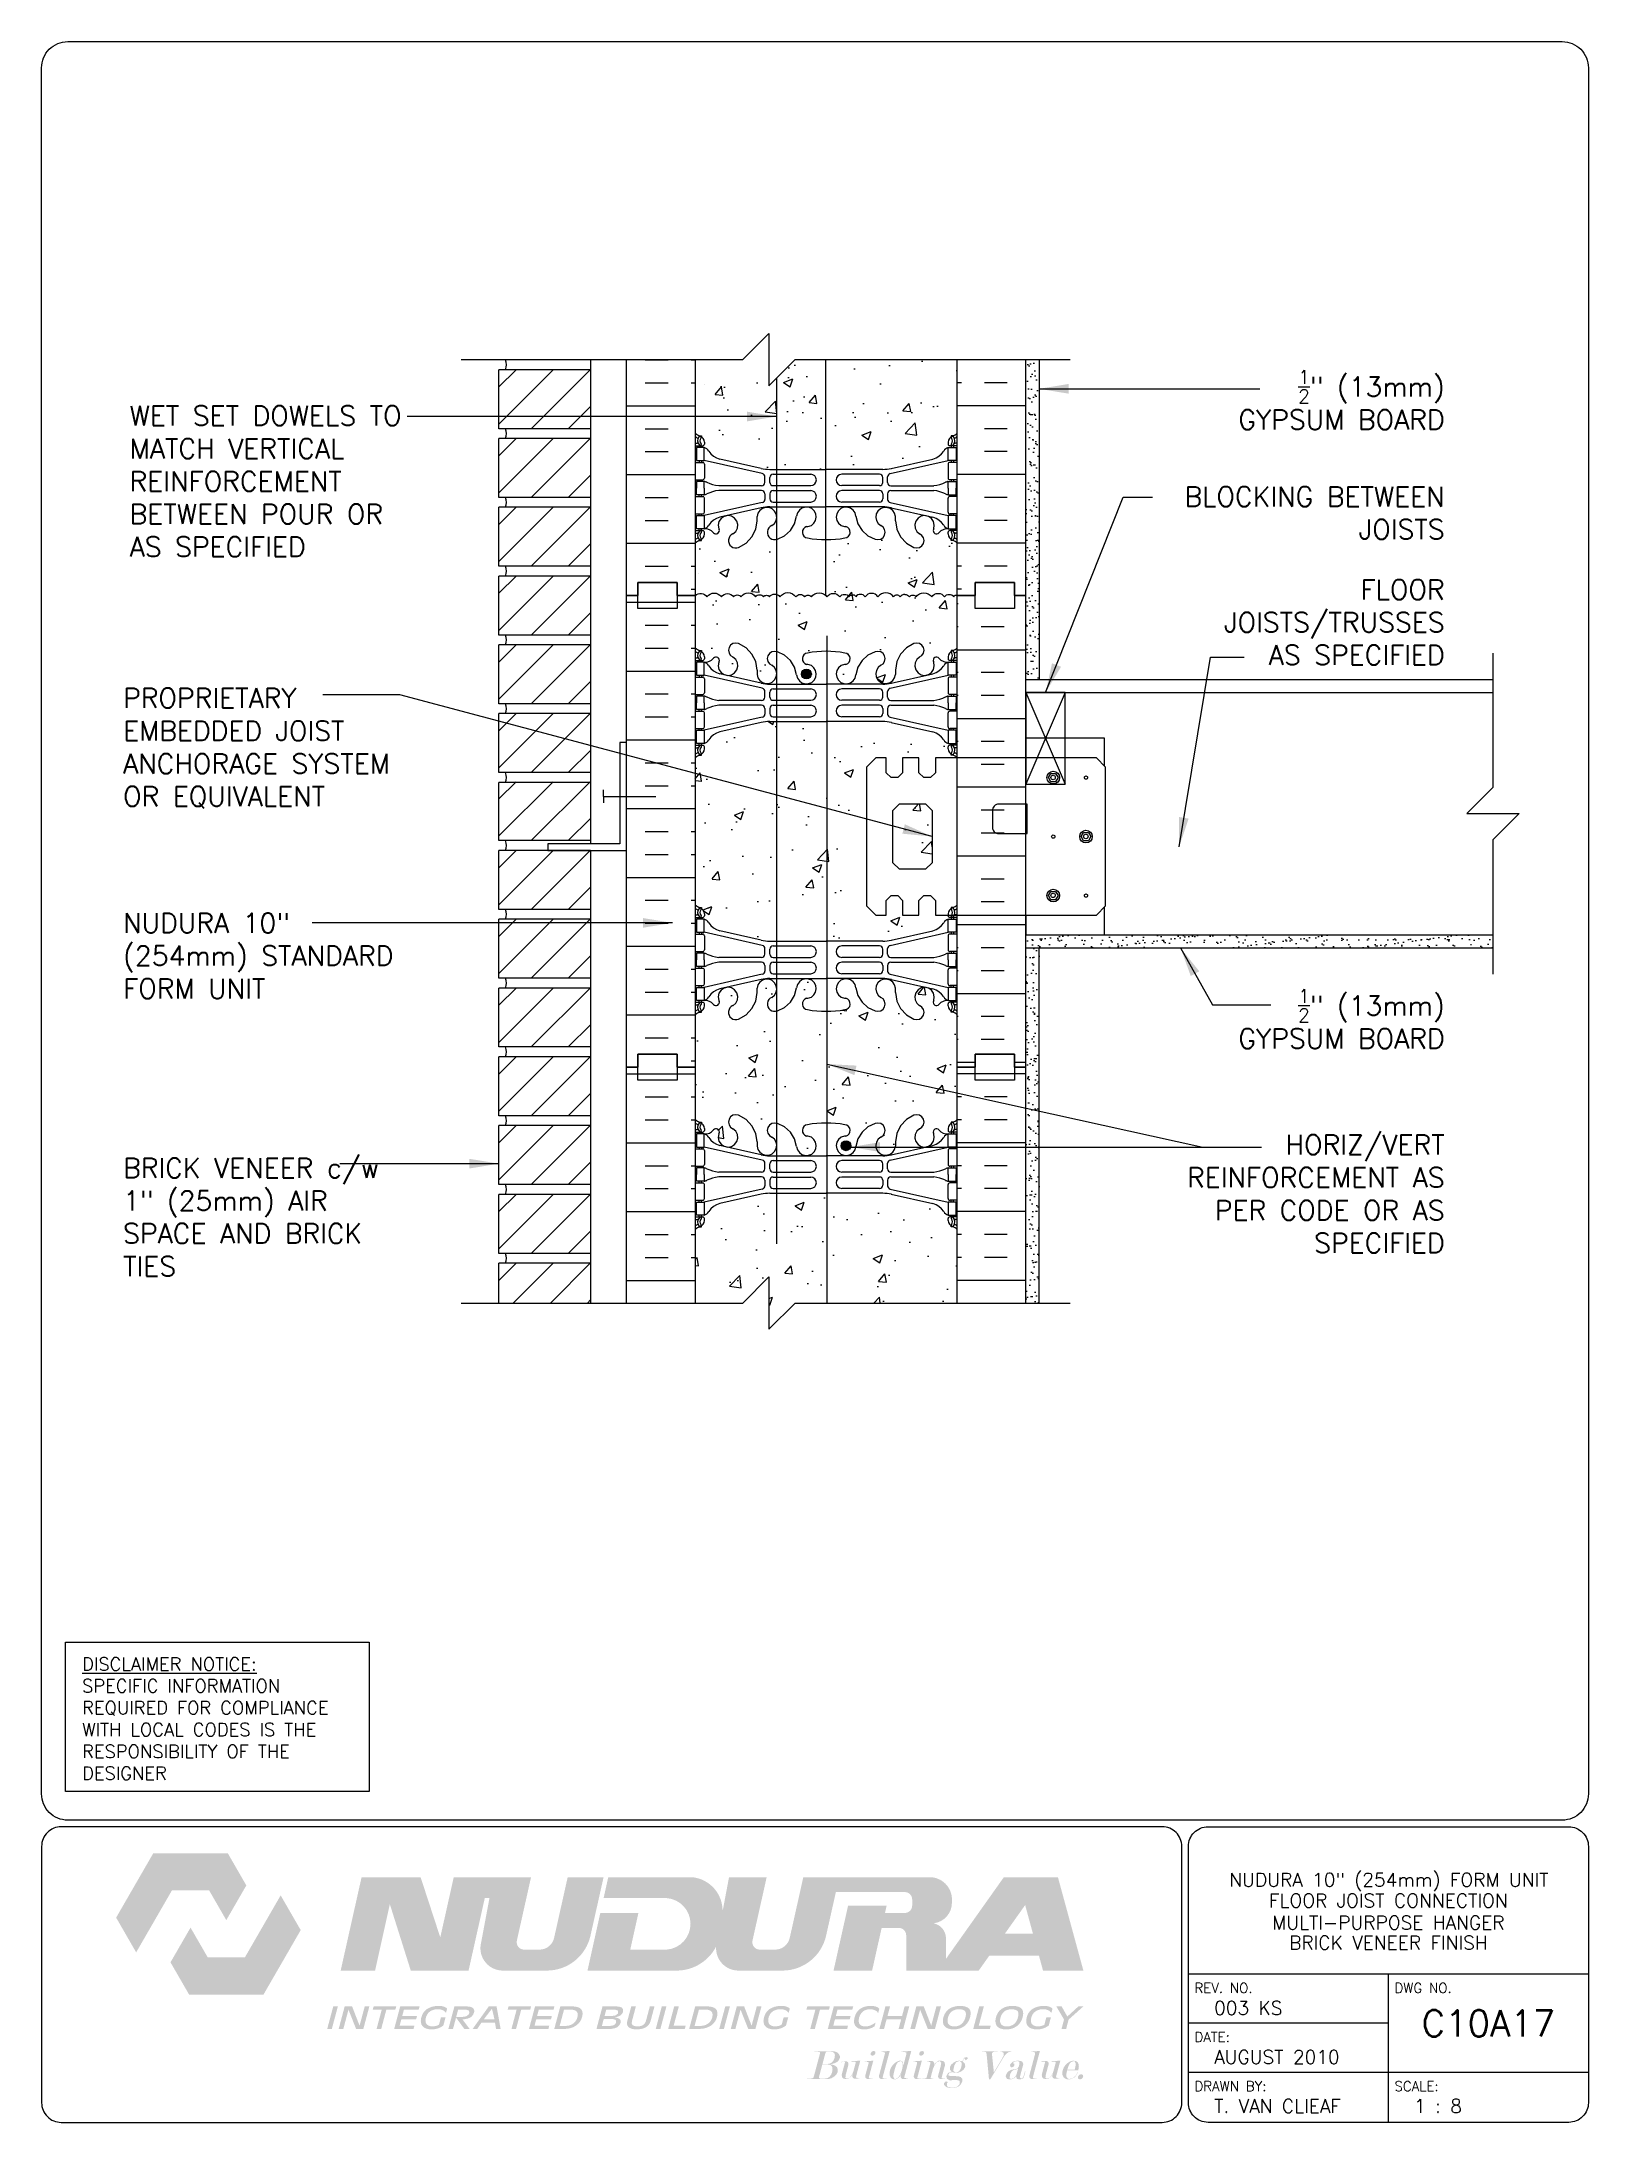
# Paper-space layout 'C10A17' of a CAD drawing. Header units: inches. Extents: x 0.42 to 7.8, y 0.49 to 10.41.
# The model-space entities are those that its viewports show. They can reach past a viewport. Long polylines and large blocks are cut down to what shows.
import ezdxf
from ezdxf.enums import TextEntityAlignment as Align

# ---------------------------------------------------------------- set-up
doc = ezdxf.new("R2010")
doc.units = ezdxf.units.IN
doc.header["$LTSCALE"] = 0.5
doc.header["$MEASUREMENT"] = 0
doc.linetypes.add('DASHED2', pattern=[0.375, 0.25, -0.125])
doc.linetypes.add('HIDDEN2', pattern=[0.1875, 0.125, -0.0625])
for name, color, linetype in [('HATCH', 12, 'Continuous'), ('line25', 2, 'Continuous'), ('LINE3', 3, 'Continuous'), ('LINE50', 5, 'Continuous'), ('LINE9', 9, 'Continuous'), ('LOGO', 7, 'Continuous'), ('TBK_LINE65', 3, 'Continuous'), ('TBK_TEXT', 4, 'Continuous'), ('TEXT', 4, 'Continuous'), ('Web_Edge', 9, 'Continuous')]:
    doc.layers.add(name, color=color, linetype=linetype)
doc.styles.add('DIM', font='romans.shx', dxfattribs={"width": 0.7})
doc.styles.add('ROMANS', font='romans.shx', dxfattribs={"height": 0.75})
doc.dimstyles.new('ext_12', dxfattribs={"dimscale": 12, "dimtxt": 0.09375, "dimasz": 0.09375, "dimexe": 0.09375, "dimexo": 0.0625, "dimgap": 0.0625, "dimtad": 1, "dimdec": 1, "dimzin": 3, "dimdsep": 46, "dimlunit": 4, "dimtxsty": 'DIM', "dimcen": 0.09, "dimdle": 0.09375, "dimclrt": 4, "dimadec": 0, "dimazin": 0, "dimtfac": 1, "dimtdec": 1, "dimtmove": 2, "dimatfit": 3, "dimfxl": 1, "dimfrac": 2, "dimtolj": 1, "dimtzin": 0, "dimarcsym": 0})
pattern_1 = [(50, (-7.367, 7.6397), (3.5863, -0.31376), [0.375, -4.125]), (355, (-7.367, 7.6397), (-0.693757, 3.76096), [0.3, -3.3]), (100.4514, (-7.068, 7.6136), (2.892547, 3.4472), [0.3187, -3.50571]), (46.1842, (-7.367, 8.6397), (5.336205, -0.827595), [0.5625, -6.1875]), (96.6356, (-6.9223, 8.5707), (4.67331, 4.87059), [0.47805, -5.25856]), (351.1842, (-7.367, 8.6397), (4.67331, 4.87059), [0.45, -4.95]), (21, (-6.867, 8.3897), (2.984535, -2.013094), [0.375, -4.125]), (326, (-6.867, 8.3897), (1.216577, 3.62575), [0.3, -3.3]), (71.4514, (-6.6183, 8.222), (4.201113, 1.612652), [0.3187, -3.50571]), (37.5, (-7.367, 7.6397), (0.060799, 1.664469), [0, -3.26, 0, -3.35, 0, -3.3125]), (7.5, (-7.367, 7.6397), (1.315348, 1.972059), [0, -1.91, 0, -3.185, 0, -1.2625]), (327.5, (-8.482, 7.6397), (2.669112, -0.112774), [0, -1.25, 0, -3.9, 0, -5.175]), (317.5, (-8.982, 7.6397), (2.91593, 0.500525), [0, -1.625, 0, -2.59, 0, -3.675])]
pattern_2 = [(37.5, (79.7706, 17.2635), (-0.0157483, 0.48170594), [0, -0.38, 0, -0.425, 0, -0.40625]), (7.5, (79.7706, 17.2635), (0.4424442, 0.7055365), [0, -0.205, 0, -0.3425, 0, -0.13125]), (327.5, (79.4631, 17.2635), (0.7785355, 0.0014148), [0, -0.125, 0, -0.45, 0, -0.5875]), (317.5, (79.4631, 17.2635), (0.7515317, 0.219419), [0, -0.0625, 0, -0.295, 0, -0.3375])]

psp = doc.layouts.new('C10A17')

# ---------------------------------------------------------------- texts
at = {"layer": 'TBK_TEXT', "color": 7, "style": 'ROMANS'}
for s, p in [('REV. NO.', (5.9215, 1.107)), ('DWG NO.', (6.876, 1.107)), ('DATE:', (5.9215, 0.8726)), ('DRAWN BY:', (5.9215, 0.6382)), ('SCALE:', (6.876, 0.6382))]:
    psp.add_text(s, height=0.04688, dxfattribs=at).set_placement(p)
at = {"layer": 'TEXT', "insert": (0.6134, 2.7065), "char_height": 0.0625, "width": 1.41371, "attachment_point": 1, "style": 'ROMANS'}
psp.add_mtext('{\\Fromans.shx|c1;\\LDISCLAIMER NOTICE:\\l\\PSPECIFIC INFORMATION REQUIRED FOR COMPLIANCE WITH LOCAL CODES IS THE RESPONSIBILITY OF THE DESIGNER}', dxfattribs=at)

msp = doc.modelspace()

# ---------------------------------------------------------------- texts
at = {"layer": 'TEXT', "char_height": 0.75, "style": 'ROMANS'}
for s, insert, width, attachment_point in [('\\A1;{\\H0.7x;\\S1/2;}" (13mm) GYPSUM BOARD', (206.839, 158.049), 9.12398, 6), ('WET SET DOWELS TO MATCH VERTICAL REINFORCEMENT BETWEEN POUR OR AS SPECIFIED ', (156.637, 154.941), 11.71441, 4), ('BLOCKING BETWEEN JOISTS', (206.839, 153.734), 11.52812, 6), ('FLOOR JOISTS/TRUSSES AS SPECIFIED', (206.839, 149.561), 9.12398, 6), ('PROPRIETARY EMBEDDED JOIST ANCHORAGE SYSTEM OR EQUIVALENT', (156.387, 144.758), 12.48719, 4), ('NUDURA 10" (254mm) STANDARD FORM UNIT', (156.387, 136.836), 11.69947, 4), ('\\A1;{\\H0.7x;\\S1/2;}" (13mm) GYPSUM BOARD', (206.839, 134.432), 9.12398, 6), ('HORIZ/VERT REINFORCEMENT AS PER CODE OR AS SPECIFIED', (206.839, 127.75), 12.021, 6), ('BRICK VENEER c/w 1" (25mm) AIR SPACE AND BRICK TIES', (156.387, 126.863), 10.8749, 4)]:
    msp.add_mtext(s, dxfattribs=dict(at, insert=insert, width=width, attachment_point=attachment_point))

# ---------------------------------------------------------------- blocks, each defined once
blk = doc.blocks.new('TITLEBLOCK-Tag')
at = {"style": 'ROMANS'}
for tag, height, p in [('TITLE_LINE_1', 0.065, (0.927, -0.1328)), ('TITLE_LINE_2', 0.065, (0.9294, -0.2258)), ('CENTRE-LINE-3', 0.065, (0.927, -0.3246)), ('TITLE_LINE_4', 0.065, (0.927, -0.4299)), ('TITLE_LINE_5', 0.065, (0.927, -0.526)), ('DWG', 0.125, (1.4043, -0.9102))]:
    blk.add_attdef(tag, text='', height=height, dxfattribs=at).set_placement(p, align=Align.MIDDLE_CENTER)
for tag, p in [('LATEST_REVISION', (0.0954, -0.8366)), ('REVISION_DATE', (0.0954, -1.071)), ('DRAWN_BY', (0.0954, -1.3053)), ('SCALE', (1.0499, -1.3053))]:
    blk.add_attdef(tag, text='', height=0.065, dxfattribs=at).set_placement(p, align=Align.MIDDLE_LEFT)

# ---------------------------------------------------------------- hatches: boundary and pattern name
at = {"layer": 'HATCH'}
h = msp.add_hatch(dxfattribs=at)
h.set_pattern_fill('AR-CONC', color=256, scale=0.5)
h.paths.add_polyline_path([(188.232, 159.584), (183.214, 159.584), (183.214, 155.396), (183.232, 155.396), (185.39, 155.396, 0.054974), (185.716, 155.432), (187.297, 155.785, 0.180914), (187.715, 156.096, -0.155529), (187.891, 156.23), (187.996, 156.23), (187.996, 156.3), (187.948, 156.3, -0.414214), (187.886, 156.362), (187.886, 156.43, -0.249069), (187.996, 156.637), (187.996, 156.679), (188.086, 156.679, 0.08841), (188.232, 156.776)])
h.paths.add_polyline_path([(183.214, 159.584), (182.044, 159.584), (181.333, 158.873), (181.333, 155.396), (183.214, 155.396)])
h.paths.add_polyline_path([(181.333, 158.873), (181.044, 158.584), (181.044, 160.584), (180.044, 159.584), (178.232, 159.584), (178.232, 156.776, 0.088416), (178.378, 156.679), (178.468, 156.679), (178.468, 156.637, -0.249069), (178.578, 156.43), (178.578, 156.362, -0.414214), (178.515, 156.3), (178.468, 156.3), (178.468, 156.23), (178.573, 156.23, -0.155529), (178.748, 156.096, 0.180914), (179.166, 155.785), (180.747, 155.432, 0.054974), (181.074, 155.396), (181.333, 155.396)])
h.paths.add_polyline_path([(181.333, 152.726, -0.939916), (181.152, 153.249, 0.218184), (181.333, 153.503), (181.333, 153.644, 0.876353), (180.591, 153.601), (180.591, 153.436, -0.311223), (179.882, 152.42, -1), (179.669, 152.931, 2.155404), (179.13, 153.126), (179.142, 153.104, -0.834375), (178.93, 152.979, 0.23174), (178.573, 153.13), (178.468, 153.13), (178.468, 153.06), (178.515, 153.06, -0.414214), (178.578, 152.997), (178.578, 152.93, -0.249069), (178.468, 152.723), (178.468, 152.681), (178.378, 152.681, 0.088416), (178.232, 152.584), (178.232, 150.584, -0.451271), (178.676, 150.534, -0.520567), (179.228, 150.534, -0.520567), (179.696, 150.534, -0.520567), (179.976, 150.534, -0.520567), (180.532, 150.534, -0.520567), (180.839, 150.534, -0.520567), (181.065, 150.534, -0.321926), (181.333, 150.628)])
h.paths.add_polyline_path([(183.214, 152.714, -0.046405), (182.518, 152.779, -0.843243), (182.484, 153.211, 0.055617), (182.663, 153.257, 1.661382), (182.102, 153.61, -0.30095), (181.366, 152.737, -0.030973), (181.333, 152.726), (181.333, 150.628, -0.17013), (181.464, 150.534, -0.520567), (182.069, 150.534, -0.520567), (182.407, 150.534, -0.520567), (182.663, 150.534, -0.464142), (183.214, 150.584)], flags=16)
h.paths.add_polyline_path([(188.232, 152.584, 0.08841), (188.086, 152.681), (187.996, 152.681), (187.996, 152.723, -0.249069), (187.886, 152.93), (187.886, 152.997, -0.414214), (187.948, 153.06), (187.996, 153.06), (187.996, 153.13), (187.891, 153.13, 0.231736), (187.533, 152.979, -0.8344), (187.322, 153.104), (187.333, 153.126, 2.155404), (186.795, 152.931, -1), (186.581, 152.42, -0.311223), (185.872, 153.436), (185.873, 153.601, 1.661382), (185.311, 153.249, -1), (185.098, 152.737, -0.30095), (184.362, 153.61, 1.661382), (183.801, 153.257, 0.055617), (183.98, 153.211, -0.843243), (183.946, 152.779, -0.047544), (183.232, 152.714, -0.047544), (182.518, 152.779, -0.843243), (182.484, 153.211, 0.055617), (182.663, 153.257, 1.661382), (182.102, 153.61, -0.30095), (181.366, 152.737, -0.030973), (181.333, 152.726), (181.333, 150.628), (181.333, 148.441, -0.030973), (181.366, 148.43, -0.30095), (182.102, 147.558, 1.661382), (182.663, 147.911, 0.055617), (182.484, 147.956, -0.843243), (182.518, 148.388, -0.047544), (183.232, 148.453, -0.047544), (183.946, 148.388, -0.843243), (183.98, 147.956, 0.055617), (183.801, 147.911, 1.661382), (184.362, 147.558, -0.30095), (185.098, 148.43, -1), (185.311, 147.919, 1.661382), (185.873, 147.566), (185.872, 147.731, -0.311223), (186.581, 148.747, -1), (186.795, 148.236, 2.155404), (187.333, 148.042), (187.322, 148.063, -0.834375), (187.533, 148.189, 0.23174), (187.891, 148.038), (187.996, 148.038), (187.996, 148.108), (187.948, 148.108, -0.414214), (187.886, 148.17), (187.886, 148.238, -0.249069), (187.996, 148.445), (187.996, 148.486), (188.086, 148.486, 0.08841), (188.232, 148.584), (188.232, 150.584)])
h.paths.add_polyline_path([(182.663, 147.586, -1), (182.288, 147.586, -1)], flags=16)
h.paths.add_polyline_path([(181.333, 150.628, 0.321926), (181.065, 150.534, 0.520567), (180.839, 150.534, 0.520567), (180.532, 150.534, 0.520567), (179.976, 150.534, 0.520567), (179.696, 150.534, 0.520567), (179.228, 150.534, 0.520567), (178.676, 150.534, 0.451271), (178.232, 150.584), (178.232, 148.584, 0.088416), (178.378, 148.486), (178.468, 148.486), (178.468, 148.445, -0.249069), (178.578, 148.238), (178.578, 148.17, -0.414214), (178.515, 148.108), (178.468, 148.108), (178.468, 148.038), (178.573, 148.038, 0.231736), (178.93, 148.189, -0.8344), (179.142, 148.063), (179.13, 148.042, 2.155404), (179.669, 148.236, -1), (179.882, 148.747, -0.311223), (180.591, 147.731), (180.591, 147.566, 0.876353), (181.333, 147.524), (181.333, 147.665, 0.218184), (181.152, 147.919, -0.939916), (181.333, 148.441)])
h.paths.add_polyline_path([(181.333, 145.772), (181.074, 145.772, 0.054974), (180.747, 145.736), (179.166, 145.383, 0.180914), (178.748, 145.072, -0.155529), (178.573, 144.938), (178.468, 144.938), (178.468, 144.868), (178.515, 144.868, -0.414214), (178.578, 144.805), (178.578, 144.738, -0.249069), (178.468, 144.531), (178.468, 144.489), (178.378, 144.489, 0.088416), (178.232, 144.391), (178.232, 138.776, 0.088416), (178.378, 138.679), (178.468, 138.679), (178.468, 138.637, -0.249069), (178.578, 138.43), (178.578, 138.362, -0.414214), (178.515, 138.3), (178.468, 138.3), (178.468, 138.23), (178.573, 138.23, -0.155529), (178.748, 138.096, 0.180914), (179.166, 137.785), (180.747, 137.432, 0.054974), (181.074, 137.396), (181.333, 137.396)])
h.paths.add_polyline_path([(183.249, 145.772), (183.232, 145.772), (181.333, 145.772), (181.333, 137.396), (183.249, 137.396)])
h.paths.add_polyline_path([(184.772, 144.03), (185.125, 144.384), (185.522, 144.384), (185.522, 143.821), (185.709, 143.634), (185.959, 143.634), (186.147, 143.821), (186.147, 144.384), (186.772, 144.384), (186.772, 143.821), (186.959, 143.634), (187.209, 143.634), (187.397, 143.821), (187.397, 144.384), (188.232, 144.384), (188.232, 144.391, 0.08841), (188.086, 144.489), (187.996, 144.489), (187.996, 144.531, -0.249069), (187.886, 144.738), (187.886, 144.805, -0.414214), (187.948, 144.868), (187.996, 144.868), (187.996, 144.938), (187.891, 144.938, -0.155529), (187.715, 145.072, 0.180914), (187.297, 145.383), (185.716, 145.736, 0.054974), (185.39, 145.772), (183.249, 145.772), (183.249, 137.396), (185.39, 137.396, 0.054974), (185.716, 137.432), (187.297, 137.785, 0.180914), (187.715, 138.096, -0.155529), (187.891, 138.23), (187.996, 138.23), (187.996, 138.3), (187.948, 138.3, -0.414214), (187.886, 138.362), (187.886, 138.384), (187.397, 138.384), (187.397, 138.946), (187.209, 139.134), (186.959, 139.134), (186.772, 138.946), (186.772, 138.384), (186.147, 138.384), (186.147, 138.946), (185.959, 139.134), (185.709, 139.134), (185.522, 138.946), (185.522, 138.384), (185.125, 138.384), (184.772, 138.737)])
h.paths.add_polyline_path([(181.333, 134.726, -0.939916), (181.152, 135.249, 0.218184), (181.333, 135.503), (181.333, 135.644, 0.876353), (180.591, 135.601), (180.591, 135.436, -0.311223), (179.882, 134.42, -1), (179.669, 134.931, 2.155404), (179.13, 135.126), (179.142, 135.104, -0.834375), (178.93, 134.979, 0.23174), (178.573, 135.13), (178.468, 135.13), (178.468, 135.06), (178.515, 135.06, -0.414214), (178.578, 134.997), (178.578, 134.93, -0.249069), (178.468, 134.723), (178.468, 134.681), (178.378, 134.681, 0.088416), (178.232, 134.584), (178.232, 132.584), (178.232, 130.584, 0.088416), (178.378, 130.486), (178.468, 130.486), (178.468, 130.445, -0.249069), (178.578, 130.238), (178.578, 130.17, -0.414214), (178.515, 130.108), (178.468, 130.108), (178.468, 130.038), (178.573, 130.038, 0.231736), (178.93, 130.189, -0.8344), (179.142, 130.063), (179.13, 130.042, 2.155404), (179.669, 130.236, -1), (179.882, 130.747, -0.311223), (180.591, 129.731), (180.591, 129.566, 0.876353), (181.333, 129.524), (181.333, 129.665, 0.218184), (181.152, 129.919, -0.939916), (181.333, 130.441)])
h.paths.add_polyline_path([(183.249, 134.714, -0.048684), (182.518, 134.779, -0.843243), (182.484, 135.211, 0.055617), (182.663, 135.257, 1.661382), (182.102, 135.61, -0.30095), (181.366, 134.737, -0.030973), (181.333, 134.726), (181.333, 130.441, -0.030973), (181.366, 130.43, -0.30095), (182.102, 129.558, 1.661382), (182.663, 129.911, 0.055617), (182.484, 129.956, -0.843243), (182.518, 130.388, -0.048684), (183.249, 130.453)])
h.paths.add_polyline_path([(188.232, 134.584, 0.08841), (188.086, 134.681), (187.996, 134.681), (187.996, 134.723, -0.249069), (187.886, 134.93), (187.886, 134.997, -0.414214), (187.948, 135.06), (187.996, 135.06), (187.996, 135.13), (187.891, 135.13, 0.231736), (187.533, 134.979, -0.8344), (187.322, 135.104), (187.333, 135.126, 2.155404), (186.795, 134.931, -1), (186.581, 134.42, -0.311223), (185.872, 135.436), (185.873, 135.601, 1.661382), (185.311, 135.249, -1), (185.098, 134.737, -0.30095), (184.362, 135.61, 1.661382), (183.801, 135.257, 0.055617), (183.98, 135.211, -0.843243), (183.946, 134.779, -0.046405), (183.249, 134.714), (183.249, 130.453, -0.046405), (183.946, 130.388, -0.843243), (183.98, 129.956, 0.055617), (183.801, 129.911, 1.661382), (184.362, 129.558, -0.30095), (185.098, 130.43, -1), (185.311, 129.919, 1.661382), (185.873, 129.566), (185.872, 129.731, -0.311223), (186.581, 130.747, -1), (186.795, 130.236, 2.155404), (187.333, 130.042), (187.322, 130.063, -0.834375), (187.533, 130.189, 0.23174), (187.891, 130.038), (187.996, 130.038), (187.996, 130.108), (187.948, 130.108, -0.414214), (187.886, 130.17), (187.886, 130.238, -0.249069), (187.996, 130.445), (187.996, 130.486), (188.086, 130.486, 0.08841), (188.232, 130.584), (188.232, 132.584)])
h.paths.add_polyline_path([(184.175, 129.586, -1), (183.8, 129.586, -1)], flags=16)
h.paths.add_polyline_path([(183.249, 127.772), (183.232, 127.772), (181.074, 127.772, 0.054974), (180.747, 127.736), (179.166, 127.383, 0.180914), (178.748, 127.072, -0.155529), (178.573, 126.938), (178.468, 126.938), (178.468, 126.868), (178.515, 126.868, -0.414214), (178.578, 126.805), (178.578, 126.738, -0.249069), (178.468, 126.531), (178.468, 126.489), (178.378, 126.489, 0.088416), (178.232, 126.391), (178.232, 123.584), (180.044, 123.584), (181.044, 124.584), (181.044, 122.584), (182.044, 123.584), (183.249, 123.584)])
h.paths.add_polyline_path([(188.232, 126.391, 0.08841), (188.086, 126.489), (187.996, 126.489), (187.996, 126.531, -0.249069), (187.886, 126.738), (187.886, 126.805, -0.414214), (187.948, 126.868), (187.996, 126.868), (187.996, 126.938), (187.891, 126.938, -0.155529), (187.715, 127.072, 0.180914), (187.297, 127.383), (185.716, 127.736, 0.054974), (185.39, 127.772), (183.249, 127.772), (183.249, 123.584), (188.232, 123.584)])
h = msp.add_hatch(dxfattribs=at)
h.set_pattern_fill('ANSI31', color=256, scale=8, style=0)
h.set_pattern_definition([(45, (96.9472, 68.9966), (-0.707107, 0.707107), [])])
h.paths.add_polyline_path([(174.232, 159.584), (170.732, 159.584), (170.732, 159.574), (174.232, 159.574)])
h = msp.add_hatch(dxfattribs=at)
h.set_pattern_fill('ANSI31', color=256, scale=8, style=0)
h.set_pattern_definition([(45, (96.9472, 66.3716), (-0.707107, 0.707107), [])])
h.paths.add_polyline_path([(174.232, 156.949), (174.232, 159.199), (170.732, 159.199), (170.732, 156.949)])
h = msp.add_hatch(dxfattribs=at)
h.set_pattern_fill('AR-CONC', color=256, scale=0.5, style=0)
h.set_pattern_definition(pattern_1)
h.paths.add_polyline_path([(183.214, 159.584), (182.044, 159.584), (181.333, 158.873), (181.333, 157.238, -0.17013), (181.464, 157.144, -0.520567), (182.069, 157.144, -0.520567), (182.407, 157.144, -0.520567), (182.663, 157.144, -0.464142), (183.214, 157.195)])
h = msp.add_hatch(dxfattribs=at)
h.set_pattern_fill('AR-SAND', color=256, scale=0.25, style=0)
h.set_pattern_definition(pattern_2)
h.paths.add_polyline_path([(191.357, 159.584), (190.857, 159.584), (190.857, 150.584), (190.857, 147.384), (191.357, 147.384)])
h = msp.add_hatch(dxfattribs=at)
h.set_pattern_fill('ANSI31', color=256, scale=8, style=0)
h.set_pattern_definition([(45, (96.9472, 63.7466), (-0.707107, 0.707107), [])])
h.paths.add_polyline_path([(174.232, 154.324), (174.232, 156.574), (170.732, 156.574), (170.732, 154.324)])
h = msp.add_hatch(dxfattribs=at)
h.set_pattern_fill('ANSI31', color=256, scale=8, style=0)
h.set_pattern_definition([(45, (96.9472, 61.1216), (-0.707107, 0.707107), [])])
h.paths.add_polyline_path([(174.232, 151.699), (174.232, 153.949), (170.732, 153.949), (170.732, 151.699)])
h = msp.add_hatch(dxfattribs=at)
h.set_pattern_fill('ANSI31', color=256, scale=8, style=0)
h.set_pattern_definition([(45, (96.9472, 58.4966), (-0.707107, 0.707107), [])])
h.paths.add_polyline_path([(174.232, 149.074), (174.232, 151.324), (170.732, 151.324), (170.732, 149.074)])
h = msp.add_hatch(dxfattribs=at)
h.set_pattern_fill('INSUL', color=256, scale=7, style=0)
h.set_pattern_definition([(0, (-2747.93, -264.4257), (0, 2.625), []), (0, (-2747.93, -263.5507), (0, 2.625), [0.875, -0.875]), (0, (-2747.93, -262.6757), (0, 2.625), [0.875, -0.875])])
h.paths.add_polyline_path([(175.607, 132.584), (176.044, 132.584), (176.044, 133.084), (177.544, 133.084), (177.544, 132.584), (178.232, 132.584), (178.232, 150.584), (177.544, 150.584), (177.544, 151.084), (176.044, 151.084), (176.044, 150.584), (175.607, 150.584)])
h = msp.add_hatch(dxfattribs=at)
h.set_pattern_fill('INSUL', color=256, scale=7, angle=180, style=0)
h.set_pattern_definition([(180, (79.7706, 17.2635), (-3e-16, -2.625), []), (180, (79.7706, 16.3885), (-3e-16, -2.625), [0.875, -0.875]), (180, (79.7706, 15.5135), (-3e-16, -2.625), [0.875, -0.875])])
h.paths.add_polyline_path([(188.227, 146.68), (187.927, 146.68), (187.927, 146.18), (188.227, 146.18)])
h.paths.add_polyline_path([(190.857, 150.584), (190.419, 150.584), (190.419, 150.084), (188.919, 150.084), (188.919, 150.584), (188.232, 150.584), (188.232, 144.384), (190.857, 144.384)])
h = msp.add_hatch(dxfattribs=at)
h.set_pattern_fill('ANSI31', color=256, scale=8, style=0)
h.set_pattern_definition([(45, (96.9472, 55.8716), (-0.707107, 0.707107), [])])
h.paths.add_polyline_path([(174.232, 146.449), (174.232, 148.699), (170.732, 148.699), (170.732, 146.449)])
h = msp.add_hatch(dxfattribs=at)
h.set_pattern_fill('ANSI31', color=256, scale=8, style=0)
h.set_pattern_definition([(45, (96.9472, 53.2466), (-0.707107, 0.707107), [])])
h.paths.add_polyline_path([(174.232, 143.824), (174.232, 146.074), (170.732, 146.074), (170.732, 143.824)])
h = msp.add_hatch(dxfattribs=at)
h.set_pattern_fill('ANSI31', color=256, scale=8, style=0)
h.set_pattern_definition([(45, (96.9472, 50.6514), (-0.707107, 0.707107), [])])
h.paths.add_polyline_path([(174.232, 141.229), (174.232, 143.479), (170.732, 143.479), (170.732, 141.229)])
h = msp.add_hatch(dxfattribs=at)
h.set_pattern_fill('AR-CONC', color=256, scale=0.5, style=0)
h.set_pattern_definition(pattern_1)
h.paths.add_polyline_path([(185.772, 142.384), (185.772, 140.384), (186.022, 140.134), (187.022, 140.134), (187.272, 140.384), (187.272, 142.384), (187.022, 142.634), (186.022, 142.634)], flags=17)
h = msp.add_hatch(dxfattribs=at)
h.set_pattern_fill('ANSI31', color=256, scale=8, style=0)
h.set_pattern_definition([(45, (96.9472, 48.0264), (-0.707107, 0.707107), [])])
h.paths.add_polyline_path([(174.232, 138.604), (174.232, 140.854), (170.732, 140.854), (170.732, 138.604)])
h = msp.add_hatch(dxfattribs=at)
h.set_pattern_fill('ANSI31', color=256, scale=8, style=0)
h.set_pattern_definition([(45, (96.9472, 45.4014), (-0.707107, 0.707107), [])])
h.paths.add_polyline_path([(174.232, 135.979), (174.232, 138.229), (170.732, 138.229), (170.732, 135.979)])
h = msp.add_hatch(dxfattribs=at)
h.set_pattern_fill('AR-SAND', color=256, scale=0.25, style=0)
h.set_pattern_definition(pattern_2)
h.paths.add_polyline_path([(206.839, 137.634), (190.857, 137.634), (190.857, 137.134), (206.839, 137.134)])
h = msp.add_hatch(dxfattribs=at)
h.set_pattern_fill('AR-SAND', color=256, scale=0.25, style=0)
h.set_pattern_definition(pattern_2)
h.paths.add_polyline_path([(208.684, 137.634), (206.839, 137.634), (206.839, 137.134), (208.684, 137.134)])
h = msp.add_hatch(dxfattribs=at)
h.set_pattern_fill('AR-SAND', color=256, scale=0.25, style=0)
h.set_pattern_definition(pattern_2)
h.paths.add_polyline_path([(191.357, 137.134), (190.857, 137.134), (190.857, 132.584), (190.857, 123.584), (191.357, 123.584)])
h = msp.add_hatch(dxfattribs=at)
h.set_pattern_fill('ANSI31', color=256, scale=8, style=0)
h.set_pattern_definition([(45, (96.9472, 42.7764), (-0.707107, 0.707107), [])])
h.paths.add_polyline_path([(174.232, 133.354), (174.232, 135.604), (170.732, 135.604), (170.732, 133.354)])
h = msp.add_hatch(dxfattribs=at)
h.set_pattern_fill('ANSI31', color=256, scale=8, style=0)
h.set_pattern_definition([(45, (96.9472, 40.1514), (-0.707107, 0.707107), [])])
h.paths.add_polyline_path([(174.232, 130.729), (174.232, 132.979), (170.732, 132.979), (170.732, 130.729)])
h = msp.add_hatch(dxfattribs=at)
h.set_pattern_fill('ANSI31', color=256, scale=8, style=0)
h.set_pattern_definition([(45, (96.9472, 37.5264), (-0.707107, 0.707107), [])])
h.paths.add_polyline_path([(174.232, 128.104), (174.232, 130.354), (170.732, 130.354), (170.732, 128.104)])
h = msp.add_hatch(dxfattribs=at)
h.set_pattern_fill('ANSI31', color=256, scale=8, style=0)
h.set_pattern_definition([(45, (96.9472, 34.9014), (-0.707107, 0.707107), [])])
h.paths.add_polyline_path([(174.232, 125.479), (174.232, 127.729), (170.732, 127.729), (170.732, 125.479)])
h = msp.add_hatch(dxfattribs=at)
h.set_pattern_fill('ANSI31', color=256, scale=8, style=0)
h.set_pattern_definition([(45, (96.9472, 32.2764), (-0.707107, 0.707107), [])])
h.paths.add_polyline_path([(170.732, 123.584), (174.232, 123.584), (174.232, 125.104), (170.732, 125.104)])
at = {"layer": 'LINE3'}
for points in [[(182.288, 147.586, 1), (182.663, 147.586, 1)], [(183.8, 129.586, 1), (184.175, 129.586, 1)]]:
    msp.add_hatch(color=256, dxfattribs=at).paths.add_polyline_path(points)

# ---------------------------------------------------------------- linework, layer by layer
at = {"layer": 'HATCH'}
for p, q in [((176.32, 159.574), (177.195, 159.574)), ((178.07, 159.574), (178.232, 159.574)), ((188.393, 159.574), (188.232, 159.574)), ((190.143, 159.574), (189.268, 159.574)), ((176.32, 158.699), (177.195, 158.699)), ((178.07, 158.699), (178.232, 158.699)), ((178.576, 158.644), (178.576, 158.644)), ((188.393, 158.699), (188.232, 158.699)), ((190.143, 158.699), (189.268, 158.699)), ((175.607, 157.824), (178.232, 157.824)), ((190.857, 157.824), (188.232, 157.824)), ((176.32, 156.949), (177.195, 156.949)), ((190.143, 156.949), (189.268, 156.949)), ((176.32, 156.074), (177.195, 156.074)), ((190.143, 156.074), (189.268, 156.074)), ((175.607, 155.199), (178.232, 155.199)), ((190.857, 155.199), (188.232, 155.199)), ((176.32, 154.324), (177.195, 154.324)), ((190.143, 154.324), (189.268, 154.324)), ((176.32, 153.449), (177.195, 153.449)), ((190.143, 153.449), (189.268, 153.449)), ((175.607, 152.574), (178.232, 152.574)), ((190.857, 152.574), (188.232, 152.574)), ((176.32, 151.699), (177.195, 151.699)), ((178.07, 151.699), (178.232, 151.699)), ((188.393, 151.699), (188.232, 151.699)), ((190.143, 151.699), (189.268, 151.699)), ((178.366, 151.421), (178.366, 151.421)), ((178.07, 150.824), (178.232, 150.824)), ((188.393, 150.824), (188.232, 150.824)), ((190.021, 144.139), (189.146, 144.139)), ((190.857, 143.264), (188.232, 143.264)), ((190.021, 142.389), (189.146, 142.389)), ((190.021, 141.514), (189.146, 141.514)), ((190.857, 140.639), (188.232, 140.639)), ((190.021, 139.764), (189.146, 139.764)), ((190.021, 138.889), (189.146, 138.889)), ((190.857, 138.014), (188.232, 138.014)), ((190.021, 137.139), (189.146, 137.139)), ((190.021, 136.264), (189.146, 136.264)), ((190.857, 135.389), (188.232, 135.389)), ((190.021, 134.514), (189.146, 134.514)), ((188.271, 133.639), (188.232, 133.639)), ((190.021, 133.639), (189.146, 133.639)), ((188.919, 132.764), (188.232, 132.764)), ((190.857, 132.764), (190.419, 132.764)), ((175.607, 132.324), (178.232, 132.324)), ((190.857, 132.324), (188.232, 132.324)), ((176.32, 131.449), (177.195, 131.449)), ((178.07, 131.449), (178.232, 131.449)), ((188.393, 131.449), (188.232, 131.449)), ((190.143, 131.449), (189.268, 131.449)), ((176.32, 130.574), (177.195, 130.574)), ((178.07, 130.574), (178.232, 130.574)), ((188.393, 130.574), (188.232, 130.574)), ((190.143, 130.574), (189.268, 130.574)), ((175.607, 129.699), (178.232, 129.699)), ((190.857, 129.699), (188.232, 129.699)), ((176.32, 128.824), (177.195, 128.824)), ((178.07, 128.824), (178.232, 128.824)), ((188.393, 128.824), (188.232, 128.824)), ((190.143, 128.824), (189.268, 128.824)), ((176.32, 127.949), (177.195, 127.949)), ((178.07, 127.949), (178.232, 127.949)), ((188.393, 127.949), (188.232, 127.949)), ((190.143, 127.949), (189.268, 127.949)), ((175.607, 127.074), (178.232, 127.074)), ((190.857, 127.074), (188.232, 127.074)), ((176.32, 126.199), (177.195, 126.199)), ((178.07, 126.199), (178.232, 126.199)), ((188.393, 126.199), (188.232, 126.199)), ((190.143, 126.199), (189.268, 126.199)), ((176.32, 125.324), (177.195, 125.324)), ((178.07, 125.324), (178.232, 125.324)), ((188.393, 125.324), (188.232, 125.324)), ((190.143, 125.324), (189.268, 125.324)), ((175.607, 124.449), (178.232, 124.449)), ((190.857, 124.449), (188.232, 124.449))]:
    msp.add_line(p, q, dxfattribs=at)
at = {"layer": 'HATCH', "color": 8}
for p, q in [((188.271, 137.139), (188.232, 137.139)), ((188.271, 136.264), (188.232, 136.264)), ((188.271, 134.514), (188.232, 134.514))]:
    msp.add_line(p, q, dxfattribs=at)
at = {"layer": 'HATCH'}
for points in [[(178.232, 150.584, -0.451271), (178.676, 150.534, -0.520567), (179.228, 150.534, -0.520567), (179.696, 150.534, -0.520567), (179.976, 150.534, -0.520567), (180.532, 150.534, -0.520567), (180.839, 150.534, -0.520567), (181.065, 150.534, -0.520567), (181.464, 150.534, -0.520567), (182.069, 150.534, -0.520567), (182.407, 150.534, -0.520567), (182.663, 150.534, -0.520567), (183.257, 150.534, -0.520567), (183.749, 150.534, -0.520567), (184.107, 150.534, -0.483211), (184.232, 150.588)], [(186.232, 150.622, 0.252333), (186.057, 150.534, 0.520567), (185.801, 150.534, 0.520567), (185.206, 150.534, 0.520567), (184.715, 150.534, 0.520567), (184.356, 150.534, 0.483211), (184.232, 150.588)], [(186.232, 150.622, -0.252333), (186.407, 150.534, -0.520567), (186.663, 150.534, -0.520567), (187.257, 150.534, -0.520567), (187.749, 150.534, -0.520567), (188.107, 150.534, -0.483211), (188.232, 150.588)]]:
    msp.add_lwpolyline(points, format="xyb", dxfattribs=at)
for centre in [(170.613, 159.387), (170.613, 156.762), (170.613, 154.137), (170.613, 151.512), (170.613, 148.887), (170.613, 146.262), (170.613, 143.637), (170.613, 141.042), (170.613, 138.417), (170.613, 135.792), (170.613, 133.167), (170.613, 130.542), (170.613, 127.917), (170.613, 125.292)]:
    msp.add_arc(centre, 0.413, 333.03298, 26.96702, dxfattribs=at)
at = {"layer": 'line25'}
for p, q in [((170.732, 159.574), (170.732, 159.584)), ((174.232, 159.574), (170.732, 159.574)), ((170.732, 156.949), (170.732, 159.199)), ((174.232, 159.199), (170.732, 159.199)), ((174.232, 159.584), (174.232, 141.104)), ((178.232, 159.584), (178.232, 150.584)), ((188.232, 150.584), (188.232, 159.584)), ((174.232, 156.949), (170.732, 156.949)), ((170.732, 154.324), (170.732, 156.574)), ((174.232, 156.574), (170.732, 156.574)), ((174.232, 154.324), (170.732, 154.324)), ((170.732, 151.699), (170.732, 153.949)), ((174.232, 153.949), (170.732, 153.949)), ((174.232, 151.699), (170.732, 151.699)), ((170.732, 149.074), (170.732, 151.324)), ((174.232, 151.324), (170.732, 151.324)), ((178.232, 150.584), (178.232, 132.584)), ((188.232, 144.384), (188.232, 150.584)), ((174.232, 149.074), (170.732, 149.074)), ((174.232, 148.699), (170.732, 148.699)), ((170.732, 146.449), (170.732, 148.699)), ((174.232, 146.449), (170.732, 146.449)), ((190.857, 146.884), (208.684, 146.884)), ((170.732, 143.824), (170.732, 146.074)), ((174.232, 146.074), (170.732, 146.074)), ((193.857, 145.134), (190.857, 145.134)), ((190.857, 145.134), (190.857, 144.384)), ((193.857, 144.07), (193.857, 145.134)), ((174.232, 143.824), (170.732, 143.824)), ((170.732, 141.229), (170.732, 143.449)), ((174.232, 143.449), (170.732, 143.449)), ((174.232, 141.229), (170.732, 141.229)), ((170.732, 138.604), (170.732, 140.854)), ((174.232, 140.854), (170.732, 140.854)), ((174.232, 140.854), (174.232, 123.584)), ((174.232, 138.604), (170.732, 138.604)), ((170.732, 135.979), (170.732, 138.229)), ((174.232, 138.229), (170.732, 138.229)), ((188.232, 132.584), (188.232, 138.384)), ((190.857, 138.384), (190.857, 137.634)), ((193.857, 137.634), (193.857, 138.697)), ((190.857, 137.634), (208.684, 137.634)), ((190.857, 137.634), (193.857, 137.634)), ((174.232, 135.979), (170.732, 135.979)), ((174.232, 135.604), (170.732, 135.604)), ((170.732, 133.354), (170.732, 135.604)), ((174.232, 133.354), (170.732, 133.354)), ((174.232, 132.979), (170.732, 132.979)), ((170.732, 130.729), (170.732, 132.979)), ((178.232, 132.584), (178.232, 123.584)), ((188.232, 123.584), (188.232, 132.584)), ((174.232, 130.729), (170.732, 130.729)), ((174.232, 130.354), (170.732, 130.354)), ((170.732, 128.104), (170.732, 130.354)), ((174.232, 128.104), (170.732, 128.104)), ((174.232, 127.729), (170.732, 127.729)), ((170.732, 125.479), (170.732, 127.729)), ((174.232, 125.479), (170.732, 125.479)), ((174.232, 125.104), (170.732, 125.104)), ((170.732, 123.584), (170.732, 125.104))]:
    msp.add_line(p, q, dxfattribs=at)
for points in [[(184.772, 144.03), (184.772, 138.737), (185.125, 138.384), (185.522, 138.384), (185.522, 138.946), (185.709, 139.134), (185.959, 139.134), (186.147, 138.946), (186.147, 138.384), (186.772, 138.384), (186.772, 138.946), (186.959, 139.134), (187.209, 139.134), (187.397, 138.946), (187.397, 138.384), (193.543, 138.384), (193.897, 138.737), (193.897, 144.03), (193.543, 144.384), (187.397, 144.384), (187.397, 143.821), (187.209, 143.634), (186.959, 143.634), (186.772, 143.821), (186.772, 144.384), (186.147, 144.384), (186.147, 143.821), (185.959, 143.634), (185.709, 143.634), (185.522, 143.821), (185.522, 144.384), (185.125, 144.384)], [(186.022, 140.134), (185.772, 140.384), (185.772, 142.384), (186.022, 142.634), (187.022, 142.634), (187.272, 142.384), (187.272, 140.384), (187.022, 140.134)]]:
    msp.add_lwpolyline(points, close=True, dxfattribs=at)
msp.add_lwpolyline([(189.572, 141.746, 0.414214), (189.822, 141.496), (190.897, 141.496), (190.897, 142.621), (189.822, 142.621, 0.414214), (189.572, 142.371)], format="xyb", close=True, dxfattribs=at)
at = {"layer": 'LINE3'}
for p, q in [((181.333, 158.873), (181.333, 125.844)), ((183.214, 150.584), (183.214, 159.584)), ((183.214, 158.051), (183.214, 158.051)), ((183.249, 149.045), (183.249, 123.587))]:
    msp.add_line(p, q, dxfattribs=at)
for centre in [(182.476, 147.586), (183.988, 129.586)]:
    msp.add_circle(centre, 0.188, dxfattribs=at)
at = {"layer": 'LINE50'}
for p, q in [((175.607, 150.584), (175.607, 159.584)), ((190.857, 150.584), (190.857, 159.584)), ((175.607, 132.584), (175.607, 150.584)), ((190.857, 144.384), (190.857, 150.584)), ((190.857, 132.584), (190.857, 138.384)), ((175.607, 123.584), (175.607, 132.584)), ((190.857, 123.584), (190.857, 132.584))]:
    msp.add_line(p, q, dxfattribs=at)
for points in [[(178.232, 150.584), (177.544, 150.584), (177.544, 151.084), (176.044, 151.084), (176.044, 150.584), (175.607, 150.584)], [(175.607, 150.584), (176.044, 150.584), (176.044, 151.084), (177.544, 151.084), (177.544, 150.584), (178.232, 150.584)], [(188.232, 150.584), (188.919, 150.584), (188.919, 151.084), (190.419, 151.084), (190.419, 150.584), (190.857, 150.584)], [(190.857, 150.584), (190.419, 150.584), (190.419, 151.084), (188.919, 151.084), (188.919, 150.584), (188.232, 150.584)], [(175.607, 132.584), (176.044, 132.584), (176.044, 133.084), (177.544, 133.084), (177.544, 132.584), (178.232, 132.584)], [(178.232, 132.584), (177.544, 132.584), (177.544, 133.084), (176.044, 133.084), (176.044, 132.584), (175.607, 132.584)], [(190.857, 132.584), (190.419, 132.584), (190.419, 133.084), (188.919, 133.084), (188.919, 132.584), (188.232, 132.584)], [(188.232, 132.584), (188.919, 132.584), (188.919, 133.084), (190.419, 133.084), (190.419, 132.584), (190.857, 132.584)]]:
    msp.add_lwpolyline(points, dxfattribs=at)
at = {"layer": 'LINE9'}
for p, q in [((191.357, 159.584), (191.357, 147.384)), ((190.857, 147.384), (208.684, 147.384)), ((190.857, 142.496), (190.857, 141.621)), ((190.857, 142.496), (190.897, 142.496)), ((190.857, 141.621), (190.897, 141.621)), ((190.857, 137.134), (208.684, 137.134)), ((191.357, 123.584), (191.357, 137.134))]:
    msp.add_line(p, q, dxfattribs=at)
at = {"layer": 'LINE9', "linetype": 'HIDDEN2'}
for p, q in [((190.857, 146.884), (192.357, 143.384)), ((192.357, 146.884), (190.857, 143.384)), ((188.232, 138.384), (188.232, 144.365)), ((190.857, 138.384), (190.857, 144.384))]:
    msp.add_line(p, q, dxfattribs=at)
at = {"layer": 'LINE9', "linetype": 'Continuous'}
for q in [(174.732, 143.167), (176.732, 142.917), (174.732, 142.667)]:
    msp.add_line((174.732, 142.917), q, dxfattribs=at)
at = {"layer": 'LINE9'}
for points in [[(169.3, 159.584), (180.044, 159.584), (181.044, 160.584), (181.044, 158.584), (182.044, 159.584), (192.549, 159.584)], [(208.684, 148.384), (208.684, 143.259), (207.684, 142.259), (209.684, 142.259), (208.684, 141.259), (208.684, 136.134)], [(169.3, 123.584), (180.044, 123.584), (181.044, 124.584), (181.044, 122.584), (182.044, 123.584), (192.549, 123.584)]]:
    msp.add_lwpolyline(points, dxfattribs=at)
at = {"layer": 'LINE9', "linetype": 'DASHED2', "ltscale": 0.15}
for points in [[(177.544, 150.584), (177.544, 150.584), (177.544, 150.084), (176.044, 150.084), (176.044, 150.584), (176.044, 150.584)], [(177.544, 150.584), (177.544, 150.584), (177.544, 150.084), (176.044, 150.084), (176.044, 150.584), (176.044, 150.584)], [(190.419, 150.584), (190.419, 150.584), (190.419, 150.084), (188.919, 150.084), (188.919, 150.584), (188.919, 150.584)], [(190.419, 150.584), (190.419, 150.584), (190.419, 150.084), (188.919, 150.084), (188.919, 150.584), (188.919, 150.584)], [(177.544, 132.584), (177.544, 132.584), (177.544, 132.084), (176.044, 132.084), (176.044, 132.584), (176.044, 132.584)], [(177.544, 132.584), (177.544, 132.584), (177.544, 132.084), (176.044, 132.084), (176.044, 132.584), (176.044, 132.584)], [(190.419, 132.584), (190.419, 132.584), (190.419, 132.084), (188.919, 132.084), (188.919, 132.584), (188.919, 132.584)], [(190.419, 132.584), (190.419, 132.584), (190.419, 132.084), (188.919, 132.084), (188.919, 132.584), (188.919, 132.584)]]:
    msp.add_lwpolyline(points, dxfattribs=at)
at = {"layer": 'LINE9', "linetype": 'HIDDEN2'}
msp.add_lwpolyline([(190.857, 143.384), (192.357, 143.384), (192.357, 146.884), (190.857, 146.884)], close=True, dxfattribs=at)
at = {"layer": 'LINE9'}
for points in [[(175.607, 144.979), (175.357, 144.979), (175.357, 141.104), (172.607, 141.104), (172.607, 140.854), (175.607, 140.854)], [(191.989, 143.794), (192.082, 143.634), (191.989, 143.474), (191.805, 143.474), (191.712, 143.634), (191.805, 143.794)], [(193.239, 141.544), (193.332, 141.384), (193.239, 141.224), (193.055, 141.224), (192.962, 141.384), (193.055, 141.544)], [(191.989, 139.294), (192.082, 139.134), (191.989, 138.974), (191.805, 138.974), (191.712, 139.134), (191.805, 139.294)]]:
    msp.add_lwpolyline(points, close=True, dxfattribs=at)
for centre, radius in [((191.897, 143.634), 0.241), ((193.147, 143.634), 0.0625), ((191.897, 141.384), 0.0625), ((193.147, 141.384), 0.241), ((191.897, 139.134), 0.241), ((193.147, 139.134), 0.0625)]:
    msp.add_circle(centre, radius, dxfattribs=at)
at = {"layer": 'LINE9', "linetype": 'DASHED2'}
for centre in [(191.892, 143.638), (193.142, 141.388), (191.892, 139.138)]:
    msp.add_circle(centre, 0.0843, dxfattribs=at)
at = {"layer": 'Web_Edge'}
for p, q in [((178.378, 156.679), (178.468, 156.679)), ((178.468, 156.679), (178.468, 156.637)), ((178.578, 156.43), (178.578, 156.362)), ((187.886, 156.43), (187.886, 156.362)), ((188.086, 156.679), (187.996, 156.679)), ((187.996, 156.679), (187.996, 156.637)), ((178.232, 156.4), (178.31, 156.4)), ((178.232, 156.3), (178.515, 156.3)), ((178.232, 155.66), (178.515, 155.66)), ((178.378, 156.3), (178.378, 156.23)), ((178.378, 155.73), (178.378, 155.66)), ((178.468, 156.3), (178.468, 156.23)), ((178.468, 155.73), (178.468, 155.66)), ((180.79, 155.233), (178.573, 155.73)), ((180.747, 155.432), (179.166, 155.785)), ((185.673, 155.233), (187.891, 155.73)), ((185.716, 155.432), (187.297, 155.785)), ((188.232, 156.3), (187.948, 156.3)), ((188.232, 155.66), (187.948, 155.66)), ((187.996, 156.3), (187.996, 156.23)), ((187.996, 155.73), (187.996, 155.66)), ((188.086, 156.3), (188.086, 156.23)), ((188.086, 155.73), (188.086, 155.66)), ((188.232, 156.4), (188.154, 156.4)), ((178.232, 155), (178.515, 155)), ((178.378, 155), (178.378, 154.93)), ((178.468, 155), (178.468, 154.93)), ((178.578, 155.597), (178.578, 155.062)), ((180.888, 154.899), (180.888, 155.111)), ((181.074, 155.396), (183.232, 155.396)), ((181.075, 154.9), (181.075, 155.084)), ((181.2, 155.209), (182.64, 155.209)), ((185.39, 155.396), (183.232, 155.396)), ((185.263, 155.209), (183.823, 155.209)), ((185.388, 154.9), (185.388, 155.084)), ((185.575, 154.899), (185.575, 155.111)), ((187.886, 155.597), (187.886, 155.062)), ((188.232, 155), (187.948, 155)), ((187.996, 155), (187.996, 154.93)), ((188.086, 155), (188.086, 154.93)), ((178.232, 154.36), (178.515, 154.36)), ((178.378, 154.36), (178.378, 154.43)), ((178.468, 154.36), (178.468, 154.43)), ((180.79, 154.127), (178.573, 153.63)), ((178.578, 153.762), (178.578, 154.297)), ((180.763, 154.774), (179.125, 154.774)), ((180.763, 154.586), (179.125, 154.586)), ((180.888, 154.461), (180.888, 154.249)), ((181.075, 154.46), (181.075, 154.276)), ((181.2, 154.775), (182.64, 154.775)), ((181.2, 154.585), (182.64, 154.585)), ((181.2, 154.151), (182.64, 154.151)), ((185.263, 154.775), (183.823, 154.775)), ((185.263, 154.585), (183.823, 154.585)), ((185.263, 154.151), (183.823, 154.151)), ((185.388, 154.46), (185.388, 154.276)), ((185.575, 154.461), (185.575, 154.249)), ((185.673, 154.127), (187.891, 153.63)), ((185.7, 154.774), (187.338, 154.774)), ((185.7, 154.586), (187.338, 154.586)), ((187.886, 153.762), (187.886, 154.297)), ((188.232, 154.36), (187.948, 154.36)), ((187.996, 154.36), (187.996, 154.43)), ((188.086, 154.36), (188.086, 154.43)), ((178.232, 153.7), (178.515, 153.7)), ((178.378, 153.63), (178.378, 153.7)), ((178.468, 153.63), (178.468, 153.7)), ((180.747, 153.928), (179.166, 153.575)), ((180.591, 153.436), (180.591, 153.601)), ((181.074, 153.964), (183.232, 153.964)), ((185.39, 153.964), (183.232, 153.964)), ((185.716, 153.928), (187.297, 153.575)), ((185.872, 153.436), (185.873, 153.601)), ((188.232, 153.7), (187.948, 153.7)), ((187.996, 153.63), (187.996, 153.7)), ((188.086, 153.63), (188.086, 153.7)), ((178.232, 153.06), (178.515, 153.06)), ((178.232, 152.96), (178.31, 152.96)), ((178.378, 153.06), (178.378, 153.13)), ((178.378, 152.681), (178.468, 152.681)), ((178.468, 153.06), (178.468, 153.13)), ((178.468, 152.681), (178.468, 152.723)), ((178.578, 152.93), (178.578, 152.997)), ((179.13, 153.126), (179.142, 153.104)), ((187.333, 153.126), (187.322, 153.104)), ((187.886, 152.93), (187.886, 152.997)), ((188.232, 153.06), (187.948, 153.06)), ((187.996, 153.06), (187.996, 153.13)), ((187.996, 152.681), (187.996, 152.723)), ((188.086, 152.681), (187.996, 152.681)), ((188.086, 153.06), (188.086, 153.13)), ((188.232, 152.96), (188.154, 152.96)), ((178.378, 148.486), (178.468, 148.486)), ((178.468, 148.486), (178.468, 148.445)), ((188.086, 148.486), (187.996, 148.486)), ((187.996, 148.486), (187.996, 148.445)), ((178.232, 148.208), (178.31, 148.208)), ((178.232, 148.108), (178.515, 148.108)), ((178.378, 148.108), (178.378, 148.038)), ((178.468, 148.108), (178.468, 148.038)), ((178.578, 148.238), (178.578, 148.17)), ((179.13, 148.042), (179.142, 148.063)), ((180.591, 147.731), (180.591, 147.566)), ((185.872, 147.731), (185.873, 147.566)), ((187.333, 148.042), (187.322, 148.063)), ((187.886, 148.238), (187.886, 148.17)), ((188.232, 148.108), (187.948, 148.108)), ((187.996, 148.108), (187.996, 148.038)), ((188.086, 148.108), (188.086, 148.038)), ((188.232, 148.208), (188.154, 148.208)), ((178.232, 147.468), (178.515, 147.468)), ((178.378, 147.538), (178.378, 147.468)), ((178.468, 147.538), (178.468, 147.468)), ((180.79, 147.041), (178.573, 147.538)), ((178.578, 147.405), (178.578, 146.87)), ((180.747, 147.239), (179.166, 147.592)), ((180.888, 146.707), (180.888, 146.919)), ((181.074, 147.203), (183.232, 147.203)), ((181.2, 147.017), (182.64, 147.017)), ((185.39, 147.203), (183.232, 147.203)), ((185.263, 147.017), (183.823, 147.017)), ((185.575, 146.707), (185.575, 146.919)), ((185.673, 147.041), (187.891, 147.538)), ((185.716, 147.239), (187.297, 147.592)), ((187.886, 147.405), (187.886, 146.87)), ((188.232, 147.468), (187.948, 147.468)), ((187.996, 147.538), (187.996, 147.468)), ((188.086, 147.538), (188.086, 147.468)), ((178.232, 146.808), (178.515, 146.808)), ((178.232, 146.168), (178.515, 146.168)), ((178.378, 146.808), (178.378, 146.738)), ((178.378, 146.168), (178.378, 146.238)), ((178.468, 146.808), (178.468, 146.738)), ((178.468, 146.168), (178.468, 146.238)), ((178.578, 145.57), (178.578, 146.105)), ((180.763, 146.582), (179.125, 146.582)), ((180.763, 146.394), (179.125, 146.394)), ((180.888, 146.269), (180.888, 146.056)), ((181.075, 146.708), (181.075, 146.892)), ((181.075, 146.268), (181.075, 146.084)), ((181.2, 146.583), (182.64, 146.583)), ((181.2, 146.393), (182.64, 146.393)), ((185.263, 146.583), (183.823, 146.583)), ((185.263, 146.393), (183.823, 146.393)), ((185.388, 146.708), (185.388, 146.892)), ((185.388, 146.268), (185.388, 146.084)), ((185.575, 146.269), (185.575, 146.056)), ((185.7, 146.582), (187.338, 146.582)), ((185.7, 146.394), (187.338, 146.394)), ((187.886, 145.57), (187.886, 146.105)), ((188.232, 146.808), (187.948, 146.808)), ((188.232, 146.168), (187.948, 146.168)), ((187.996, 146.808), (187.996, 146.738)), ((187.996, 146.168), (187.996, 146.238)), ((188.086, 146.808), (188.086, 146.738)), ((188.086, 146.168), (188.086, 146.238)), ((178.232, 145.508), (178.515, 145.508)), ((178.378, 145.438), (178.378, 145.508)), ((178.468, 145.438), (178.468, 145.508)), ((180.79, 145.934), (178.573, 145.438)), ((180.747, 145.736), (179.166, 145.383)), ((181.074, 145.772), (183.232, 145.772)), ((181.2, 145.959), (182.64, 145.959)), ((185.39, 145.772), (183.232, 145.772)), ((185.263, 145.959), (183.823, 145.959)), ((185.673, 145.934), (187.891, 145.438)), ((185.716, 145.736), (187.297, 145.383)), ((188.232, 145.508), (187.948, 145.508)), ((187.996, 145.438), (187.996, 145.508)), ((188.086, 145.438), (188.086, 145.508)), ((178.232, 144.868), (178.515, 144.868)), ((178.232, 144.768), (178.31, 144.768)), ((178.378, 144.868), (178.378, 144.938)), ((178.468, 144.868), (178.468, 144.938)), ((178.468, 144.489), (178.468, 144.531)), ((178.578, 144.738), (178.578, 144.805)), ((187.886, 144.738), (187.886, 144.805)), ((188.232, 144.868), (187.948, 144.868)), ((187.996, 144.868), (187.996, 144.938)), ((187.996, 144.489), (187.996, 144.531)), ((188.086, 144.868), (188.086, 144.938)), ((188.232, 144.768), (188.154, 144.768)), ((178.378, 144.489), (178.468, 144.489)), ((188.086, 144.489), (187.996, 144.489)), ((178.378, 130.486), (178.468, 130.486)), ((178.468, 130.486), (178.468, 130.445)), ((178.578, 130.238), (178.578, 130.17)), ((187.886, 130.238), (187.886, 130.17)), ((188.086, 130.486), (187.996, 130.486)), ((187.996, 130.486), (187.996, 130.445)), ((178.232, 130.208), (178.31, 130.208)), ((178.232, 130.108), (178.515, 130.108)), ((178.232, 129.468), (178.515, 129.468)), ((178.378, 130.108), (178.378, 130.038)), ((178.378, 129.538), (178.378, 129.468)), ((178.468, 130.108), (178.468, 130.038)), ((178.468, 129.538), (178.468, 129.468)), ((180.79, 129.041), (178.573, 129.538)), ((179.13, 130.042), (179.142, 130.063)), ((180.747, 129.239), (179.166, 129.592)), ((180.591, 129.731), (180.591, 129.566)), ((185.673, 129.041), (187.891, 129.538)), ((185.716, 129.239), (187.297, 129.592)), ((185.872, 129.731), (185.873, 129.566)), ((187.333, 130.042), (187.322, 130.063)), ((188.232, 130.108), (187.948, 130.108)), ((188.232, 129.468), (187.948, 129.468)), ((187.996, 130.108), (187.996, 130.038)), ((187.996, 129.538), (187.996, 129.468)), ((188.086, 130.108), (188.086, 130.038)), ((188.086, 129.538), (188.086, 129.468)), ((188.232, 130.208), (188.154, 130.208)), ((178.232, 128.808), (178.515, 128.808)), ((178.378, 128.808), (178.378, 128.738)), ((178.468, 128.808), (178.468, 128.738)), ((178.578, 129.405), (178.578, 128.87)), ((180.888, 128.707), (180.888, 128.919)), ((181.074, 129.203), (183.232, 129.203)), ((181.075, 128.708), (181.075, 128.892)), ((181.2, 129.017), (182.64, 129.017)), ((185.39, 129.203), (183.232, 129.203)), ((185.263, 129.017), (183.823, 129.017)), ((185.388, 128.708), (185.388, 128.892)), ((185.575, 128.707), (185.575, 128.919)), ((187.886, 129.405), (187.886, 128.87)), ((188.232, 128.808), (187.948, 128.808)), ((187.996, 128.808), (187.996, 128.738)), ((188.086, 128.808), (188.086, 128.738)), ((178.232, 128.168), (178.515, 128.168)), ((178.378, 128.168), (178.378, 128.238)), ((178.468, 128.168), (178.468, 128.238)), ((180.79, 127.934), (178.573, 127.438)), ((178.578, 127.57), (178.578, 128.105)), ((180.763, 128.582), (179.125, 128.582)), ((180.763, 128.394), (179.125, 128.394)), ((180.888, 128.269), (180.888, 128.056)), ((181.075, 128.268), (181.075, 128.084)), ((181.2, 128.583), (182.64, 128.583)), ((181.2, 128.393), (182.64, 128.393)), ((181.2, 127.959), (182.64, 127.959)), ((185.263, 128.583), (183.823, 128.583)), ((185.263, 128.393), (183.823, 128.393)), ((185.263, 127.959), (183.823, 127.959)), ((185.388, 128.268), (185.388, 128.084)), ((185.575, 128.269), (185.575, 128.056)), ((185.673, 127.934), (187.891, 127.438)), ((185.7, 128.582), (187.338, 128.582)), ((185.7, 128.394), (187.338, 128.394)), ((187.886, 127.57), (187.886, 128.105)), ((188.232, 128.168), (187.948, 128.168)), ((187.996, 128.168), (187.996, 128.238)), ((188.086, 128.168), (188.086, 128.238)), ((178.232, 127.508), (178.515, 127.508)), ((178.378, 127.438), (178.378, 127.508)), ((178.468, 127.438), (178.468, 127.508)), ((180.747, 127.736), (179.166, 127.383)), ((181.074, 127.772), (183.232, 127.772)), ((185.39, 127.772), (183.232, 127.772)), ((185.716, 127.736), (187.297, 127.383)), ((188.232, 127.508), (187.948, 127.508)), ((187.996, 127.438), (187.996, 127.508)), ((188.086, 127.438), (188.086, 127.508)), ((178.232, 126.868), (178.515, 126.868)), ((178.232, 126.768), (178.31, 126.768)), ((178.378, 126.868), (178.378, 126.938)), ((178.378, 126.489), (178.468, 126.489)), ((178.468, 126.868), (178.468, 126.938)), ((178.468, 126.489), (178.468, 126.531)), ((178.578, 126.738), (178.578, 126.805)), ((187.886, 126.738), (187.886, 126.805)), ((188.232, 126.868), (187.948, 126.868)), ((187.996, 126.868), (187.996, 126.938)), ((187.996, 126.489), (187.996, 126.531)), ((188.086, 126.489), (187.996, 126.489)), ((188.086, 126.868), (188.086, 126.938)), ((188.232, 126.768), (188.154, 126.768))]:
    msp.add_line(p, q, dxfattribs=at)
at = {"layer": 'Web_Edge', "color": 8}
for p, q in [((178.232, 138.4), (178.31, 138.4)), ((178.232, 138.3), (178.515, 138.3)), ((178.378, 138.679), (178.468, 138.679)), ((178.378, 138.3), (178.378, 138.23)), ((178.468, 138.679), (178.468, 138.637)), ((178.468, 138.3), (178.468, 138.23)), ((178.578, 138.43), (178.578, 138.362)), ((187.886, 138.43), (187.886, 138.362)), ((188.232, 138.3), (187.948, 138.3)), ((188.086, 138.679), (187.996, 138.679)), ((187.996, 138.679), (187.996, 138.637)), ((187.996, 138.3), (187.996, 138.23)), ((188.086, 138.3), (188.086, 138.23)), ((188.232, 138.4), (188.154, 138.4)), ((178.232, 137.66), (178.515, 137.66)), ((178.378, 137.73), (178.378, 137.66)), ((178.468, 137.73), (178.468, 137.66)), ((180.79, 137.233), (178.573, 137.73)), ((178.578, 137.597), (178.578, 137.062)), ((180.747, 137.432), (179.166, 137.785)), ((181.074, 137.396), (183.232, 137.396)), ((185.39, 137.396), (183.232, 137.396)), ((185.673, 137.233), (187.891, 137.73)), ((185.716, 137.432), (187.297, 137.785)), ((187.886, 137.597), (187.886, 137.062)), ((188.232, 137.66), (187.948, 137.66)), ((187.996, 137.73), (187.996, 137.66)), ((188.086, 137.73), (188.086, 137.66)), ((178.232, 137), (178.515, 137)), ((178.378, 137), (178.378, 136.93)), ((178.468, 137), (178.468, 136.93)), ((180.763, 136.774), (179.125, 136.774)), ((180.763, 136.586), (179.125, 136.586)), ((180.888, 136.899), (180.888, 137.111)), ((181.075, 136.9), (181.075, 137.084)), ((181.2, 137.209), (182.64, 137.209)), ((181.2, 136.775), (182.64, 136.775)), ((181.2, 136.585), (182.64, 136.585)), ((185.263, 137.209), (183.823, 137.209)), ((185.263, 136.775), (183.823, 136.775)), ((185.263, 136.585), (183.823, 136.585)), ((185.388, 136.9), (185.388, 137.084)), ((185.575, 136.899), (185.575, 137.111)), ((185.7, 136.774), (187.338, 136.774)), ((185.7, 136.586), (187.338, 136.586)), ((188.232, 137), (187.948, 137)), ((187.996, 137), (187.996, 136.93)), ((188.086, 137), (188.086, 136.93)), ((178.232, 136.36), (178.515, 136.36)), ((178.378, 136.36), (178.378, 136.43)), ((178.468, 136.36), (178.468, 136.43)), ((180.79, 136.127), (178.573, 135.63)), ((178.578, 135.762), (178.578, 136.297)), ((180.747, 135.928), (179.166, 135.575)), ((180.888, 136.461), (180.888, 136.249)), ((181.074, 135.964), (183.232, 135.964)), ((181.075, 136.46), (181.075, 136.276)), ((181.2, 136.151), (182.64, 136.151)), ((185.39, 135.964), (183.232, 135.964)), ((185.263, 136.151), (183.823, 136.151)), ((185.388, 136.46), (185.388, 136.276)), ((185.575, 136.461), (185.575, 136.249)), ((185.673, 136.127), (187.891, 135.63)), ((185.716, 135.928), (187.297, 135.575)), ((187.886, 135.762), (187.886, 136.297)), ((188.232, 136.36), (187.948, 136.36)), ((187.996, 136.36), (187.996, 136.43)), ((188.086, 136.36), (188.086, 136.43)), ((178.232, 135.7), (178.515, 135.7)), ((178.232, 135.06), (178.515, 135.06)), ((178.378, 135.63), (178.378, 135.7)), ((178.378, 135.06), (178.378, 135.13)), ((178.468, 135.63), (178.468, 135.7)), ((178.468, 135.06), (178.468, 135.13)), ((178.578, 134.93), (178.578, 134.997)), ((179.13, 135.126), (179.142, 135.104)), ((180.591, 135.436), (180.591, 135.601)), ((185.872, 135.436), (185.873, 135.601)), ((187.333, 135.126), (187.322, 135.104)), ((187.886, 134.93), (187.886, 134.997)), ((188.232, 135.7), (187.948, 135.7)), ((188.232, 135.06), (187.948, 135.06)), ((187.996, 135.63), (187.996, 135.7)), ((187.996, 135.06), (187.996, 135.13)), ((188.086, 135.63), (188.086, 135.7)), ((188.086, 135.06), (188.086, 135.13)), ((178.232, 134.96), (178.31, 134.96)), ((178.378, 134.681), (178.468, 134.681)), ((178.468, 134.681), (178.468, 134.723)), ((187.996, 134.681), (187.996, 134.723)), ((188.086, 134.681), (187.996, 134.681)), ((188.232, 134.96), (188.154, 134.96))]:
    msp.add_line(p, q, dxfattribs=at)
at = {"layer": 'Web_Edge'}
for points in [[(178.273, 155.73), (178.573, 155.73), (178.573, 156.23), (178.273, 156.23)], [(188.191, 155.73), (187.891, 155.73), (187.891, 156.23), (188.191, 156.23)], [(178.273, 153.63), (178.573, 153.63), (178.573, 153.13), (178.273, 153.13)], [(188.191, 153.63), (187.891, 153.63), (187.891, 153.13), (188.191, 153.13)], [(178.273, 147.538), (178.573, 147.538), (178.573, 148.038), (178.273, 148.038)], [(188.191, 147.538), (187.891, 147.538), (187.891, 148.038), (188.191, 148.038)], [(178.273, 145.438), (178.573, 145.438), (178.573, 144.938), (178.273, 144.938)], [(188.191, 145.438), (187.891, 145.438), (187.891, 144.938), (188.191, 144.938)], [(178.273, 129.538), (178.573, 129.538), (178.573, 130.038), (178.273, 130.038)], [(188.191, 129.538), (187.891, 129.538), (187.891, 130.038), (188.191, 130.038)], [(178.273, 127.438), (178.573, 127.438), (178.573, 126.938), (178.273, 126.938)], [(188.191, 127.438), (187.891, 127.438), (187.891, 126.938), (188.191, 126.938)]]:
    msp.add_lwpolyline(points, close=True, dxfattribs=at)
for points in [[(178.573, 154.68), (178.573, 154.93), (178.273, 154.93), (178.273, 154.68)], [(187.891, 154.68), (187.891, 154.93), (188.191, 154.93), (188.191, 154.68)], [(178.573, 154.68), (178.573, 154.43), (178.273, 154.43), (178.273, 154.68)], [(187.891, 154.68), (187.891, 154.43), (188.191, 154.43), (188.191, 154.68)], [(178.573, 146.488), (178.573, 146.738), (178.273, 146.738), (178.273, 146.488)], [(178.573, 146.488), (178.573, 146.238), (178.273, 146.238), (178.273, 146.488)], [(187.891, 146.488), (187.891, 146.738), (188.191, 146.738), (188.191, 146.488)], [(187.891, 146.488), (187.891, 146.238), (188.191, 146.238), (188.191, 146.488)], [(178.573, 128.488), (178.573, 128.738), (178.273, 128.738), (178.273, 128.488)], [(187.891, 128.488), (187.891, 128.738), (188.191, 128.738), (188.191, 128.488)], [(178.573, 128.488), (178.573, 128.238), (178.273, 128.238), (178.273, 128.488)], [(187.891, 128.488), (187.891, 128.238), (188.191, 128.238), (188.191, 128.488)]]:
    msp.add_lwpolyline(points, dxfattribs=at)
at = {"layer": 'Web_Edge', "color": 8}
for points in [[(178.273, 137.73), (178.573, 137.73), (178.573, 138.23), (178.273, 138.23)], [(188.191, 137.73), (187.891, 137.73), (187.891, 138.23), (188.191, 138.23)], [(178.273, 135.63), (178.573, 135.63), (178.573, 135.13), (178.273, 135.13)], [(188.191, 135.63), (187.891, 135.63), (187.891, 135.13), (188.191, 135.13)]]:
    msp.add_lwpolyline(points, close=True, dxfattribs=at)
for points in [[(178.573, 136.68), (178.573, 136.93), (178.273, 136.93), (178.273, 136.68)], [(178.573, 136.68), (178.573, 136.43), (178.273, 136.43), (178.273, 136.68)], [(187.891, 136.68), (187.891, 136.93), (188.191, 136.93), (188.191, 136.68)], [(187.891, 136.68), (187.891, 136.43), (188.191, 136.43), (188.191, 136.68)]]:
    msp.add_lwpolyline(points, dxfattribs=at)
at = {"layer": 'Web_Edge'}
for centre, radius, start, end in [((178.578, 157.137), 0.5, 226.21089, 250.52878), ((178.578, 157.137), 0.6, 234.78322, 245.07477), ((178.31, 156.42), 0.0196, 269.40316, 15.4901), ((178.571, 156.485), 0.25, 140.11451, 222.46087), ((178.316, 156.574), 0.021, 343.464, 63.99573), ((178.414, 156.615), 0.045, 321.448, 139.1879), ((178.328, 156.43), 0.25, 0, 70.52878), ((178.571, 156.485), 0.16, 140.00008, 222.46087), ((188.136, 156.43), 0.25, 109.47122, 180), ((188.05, 156.615), 0.045, 40.8121, 218.552), ((187.892, 156.485), 0.16, 317.53913, 39.99992), ((187.886, 157.137), 0.5, 289.47122, 313.78781), ((187.892, 156.485), 0.25, 317.53913, 39.88549), ((188.148, 156.574), 0.021, 116.00427, 196.536), ((188.154, 156.42), 0.0196, 164.5099, 270.59684), ((187.886, 157.137), 0.6, 294.92523, 305.21582), ((178.42, 156.346), 0.045, 222.46087, 42.46087), ((178.515, 156.362), 0.0625, 270, 0), ((178.515, 155.597), 0.0625, 0, 90), ((178.45, 155.887), 0.364, 34.97751, 70.33874), ((179.373, 156.499), 0.743, 212.79192, 253.81071), ((187.09, 156.499), 0.743, 286.18929, 327.20808), ((188.013, 155.887), 0.364, 109.66126, 145.02249), ((187.948, 156.362), 0.0625, 180, 270), ((187.948, 155.597), 0.0625, 90, 180), ((188.043, 156.346), 0.045, 137.53913, 317.53913), ((178.515, 155.062), 0.0625, 270, 0), ((178.569, 154.711), 0.219, 60.49375, 88.91995), ((179.214, 155.941), 1.17, 242.63655, 265.65045), ((181.074, 156.896), 1.5, 257.41348, 270), ((180.763, 154.899), 0.125, 270, 0), ((180.763, 155.111), 0.125, 0, 77.37673), ((181.2, 155.084), 0.125, 90, 180), ((181.2, 154.9), 0.125, 180, 270), ((182.64, 154.992), 0.217, 270, 90), ((183.823, 154.992), 0.217, 90, 270), ((185.263, 155.084), 0.125, 0, 90), ((185.263, 154.9), 0.125, 270, 360), ((185.39, 156.896), 1.5, 270, 282.58652), ((185.7, 155.111), 0.125, 102.62327, 180), ((185.7, 154.899), 0.125, 180, 270), ((187.249, 155.941), 1.17, 274.34955, 297.36345), ((187.895, 154.711), 0.219, 91.08005, 119.50625), ((187.948, 155.062), 0.0625, 180, 270), ((178.515, 154.297), 0.0625, 0, 90), ((178.569, 154.649), 0.219, 271.08005, 299.50625), ((179.214, 153.419), 1.17, 94.34955, 117.36345), ((180.763, 154.461), 0.125, 0, 90), ((180.763, 154.249), 0.125, 282.62327, 0), ((181.2, 154.46), 0.125, 90, 180), ((181.2, 154.276), 0.125, 180, 270), ((182.64, 154.368), 0.217, 270, 90), ((183.823, 154.368), 0.217, 90, 270), ((185.263, 154.46), 0.125, 0, 90), ((185.263, 154.276), 0.125, 270, 0), ((185.7, 154.461), 0.125, 90, 180), ((185.7, 154.249), 0.125, 180, 257.37673), ((187.249, 153.419), 1.17, 62.63655, 85.65045), ((187.895, 154.649), 0.219, 240.49375, 268.91995), ((187.948, 154.297), 0.0625, 90, 180), ((178.515, 153.762), 0.0625, 270, 0), ((178.45, 153.473), 0.364, 289.66126, 325.02249), ((179.373, 152.861), 0.743, 106.18929, 147.20808), ((179.482, 153.256), 0.375, 299.93153, 200.37573), ((179.5, 153.443), 1.092, 290.51746, 359.66683), ((180.965, 153.574), 0.375, 299.93153, 175.75516), ((181.074, 152.464), 1.5, 90, 102.58652), ((181.259, 152.993), 0.277, 112.68002, 292.68002), ((181.075, 153.73), 1.034, 286.33649, 353.33314), ((182.476, 153.582), 0.375, 299.93153, 175.75516), ((182.369, 154.038), 0.834, 277.8937, 290.62709), ((183.988, 153.582), 0.375, 4.24484, 240.06847), ((184.094, 154.038), 0.834, 249.37291, 262.1063), ((185.389, 153.73), 1.034, 186.66686, 253.66351), ((185.205, 152.993), 0.277, 247.31998, 67.31998), ((185.499, 153.574), 0.375, 4.24484, 240.06847), ((185.39, 152.464), 1.5, 77.41348, 90), ((186.964, 153.443), 1.092, 180.33317, 249.48254), ((186.982, 153.256), 0.375, 339.62427, 240.06847), ((187.09, 152.861), 0.743, 32.79192, 73.81071), ((188.013, 153.473), 0.364, 214.97751, 250.33874), ((187.948, 153.762), 0.0625, 180, 270), ((178.578, 152.223), 0.6, 114.92523, 125.21678), ((178.578, 152.223), 0.5, 109.47122, 133.78911), ((178.31, 152.94), 0.0196, 344.5099, 90.59684), ((178.571, 152.875), 0.25, 137.53913, 219.88549), ((178.316, 152.786), 0.021, 296.00427, 16.536), ((178.414, 152.745), 0.045, 220.8121, 38.552), ((178.42, 153.014), 0.045, 317.53913, 137.53913), ((178.571, 152.875), 0.16, 137.53913, 219.99992), ((178.328, 152.93), 0.25, 289.47122, 360), ((178.515, 152.997), 0.0625, 360, 90), ((178.597, 152.689), 0.441, 41.01268, 93.2024), ((179.025, 153.061), 0.125, 221.01268, 20.37573), ((179.776, 152.676), 0.277, 112.68002, 292.68002), ((182.538, 152.998), 0.22, 104.2604, 264.81653), ((183.214, 156.492), 3.777, 259.37245, 270.26062), ((183.249, 156.492), 3.777, 269.73938, 280.62755), ((183.926, 152.998), 0.22, 275.18347, 75.7396), ((186.688, 152.676), 0.277, 247.31998, 67.31998), ((187.439, 153.061), 0.125, 159.62427, 318.98732), ((187.866, 152.689), 0.441, 86.7976, 138.98732), ((187.948, 152.997), 0.0625, 90, 180), ((188.136, 152.93), 0.25, 180, 250.52878), ((188.043, 153.014), 0.045, 42.46087, 222.46087), ((188.05, 152.745), 0.045, 141.448, 319.1879), ((187.892, 152.875), 0.16, 320.00008, 42.46087), ((187.886, 152.223), 0.5, 46.21219, 70.52878), ((187.892, 152.875), 0.25, 320.11451, 42.46087), ((188.148, 152.786), 0.021, 163.464, 243.99573), ((188.154, 152.94), 0.0196, 89.40316, 195.4901), ((187.886, 152.223), 0.6, 54.78322, 65.07477), ((178.578, 148.945), 0.5, 226.21089, 250.52878), ((179.776, 148.492), 0.277, 67.31998, 247.31998), ((179.5, 147.725), 1.092, 0.33317, 69.48254), ((186.964, 147.725), 1.092, 110.51746, 179.66683), ((186.688, 148.492), 0.277, 292.68002, 112.68002), ((187.886, 148.945), 0.5, 289.47122, 313.78781), ((178.578, 148.945), 0.6, 234.78322, 245.07477), ((178.31, 148.227), 0.0196, 269.40316, 15.4901), ((178.571, 148.292), 0.25, 140.11451, 222.46087), ((178.316, 148.382), 0.021, 343.464, 63.99573), ((178.414, 148.423), 0.045, 321.448, 139.1879), ((178.42, 148.154), 0.045, 222.46087, 42.46087), ((178.328, 148.238), 0.25, 0, 70.52878), ((178.571, 148.292), 0.16, 140.00008, 222.46087), ((178.515, 148.17), 0.0625, 270, 0), ((178.597, 148.478), 0.441, 266.7976, 318.98732), ((178.45, 147.695), 0.364, 34.97751, 70.33874), ((179.373, 148.306), 0.743, 212.79192, 253.81071), ((179.025, 148.107), 0.125, 339.62427, 138.98732), ((179.482, 147.911), 0.375, 159.62427, 60.06847), ((180.965, 147.594), 0.375, 184.24484, 60.06847), ((181.259, 148.175), 0.277, 67.31998, 247.31998), ((181.075, 147.438), 1.034, 6.66686, 73.66351), ((182.476, 147.586), 0.375, 184.24484, 60.06847), ((182.538, 148.169), 0.22, 95.18347, 255.7396), ((182.369, 147.13), 0.834, 69.37291, 82.1063), ((183.214, 144.676), 3.777, 89.73938, 100.62755), ((183.249, 144.676), 3.777, 79.37245, 90.26062), ((183.988, 147.586), 0.375, 119.93153, 355.75516), ((184.094, 147.13), 0.834, 97.8937, 110.62709), ((183.926, 148.169), 0.22, 284.2604, 84.81653), ((185.389, 147.438), 1.034, 106.33649, 173.33314), ((185.205, 148.175), 0.277, 292.68002, 112.68002), ((185.499, 147.594), 0.375, 119.93153, 355.75516), ((186.982, 147.911), 0.375, 119.93153, 20.37573), ((187.09, 148.306), 0.743, 286.18929, 327.20808), ((187.439, 148.107), 0.125, 41.01268, 200.37573), ((187.866, 148.478), 0.441, 221.01268, 273.2024), ((188.013, 147.695), 0.364, 109.66126, 145.02249), ((188.136, 148.238), 0.25, 109.47122, 180), ((187.948, 148.17), 0.0625, 180, 270), ((188.043, 148.154), 0.045, 137.53913, 317.53913), ((188.05, 148.423), 0.045, 40.8121, 218.552), ((187.892, 148.292), 0.16, 317.53913, 39.99992), ((187.892, 148.292), 0.25, 317.53913, 39.88549), ((188.148, 148.382), 0.021, 116.00427, 196.536), ((188.154, 148.227), 0.0196, 164.5099, 270.59684), ((187.886, 148.945), 0.6, 294.92523, 305.21678), ((178.515, 147.405), 0.0625, 0, 90), ((181.074, 148.703), 1.5, 257.41348, 270), ((180.763, 146.919), 0.125, 0, 77.37673), ((181.2, 146.892), 0.125, 90, 180), ((182.64, 146.8), 0.217, 270, 90), ((183.823, 146.8), 0.217, 90, 270), ((185.263, 146.892), 0.125, 0, 90), ((185.39, 148.703), 1.5, 270, 282.58652), ((185.7, 146.919), 0.125, 102.62327, 180), ((187.948, 147.405), 0.0625, 90, 180), ((178.515, 146.87), 0.0625, 270, 0), ((178.515, 146.105), 0.0625, 0, 90), ((178.569, 146.519), 0.219, 60.49375, 88.91995), ((178.569, 146.456), 0.219, 271.08005, 299.50625), ((179.214, 147.749), 1.17, 242.63655, 265.65045), ((179.214, 145.227), 1.17, 94.34955, 117.36345), ((180.763, 146.707), 0.125, 270, 0), ((180.763, 146.269), 0.125, 0, 90), ((181.2, 146.708), 0.125, 180, 270), ((181.2, 146.268), 0.125, 90, 180), ((182.64, 146.176), 0.217, 270, 90), ((183.823, 146.176), 0.217, 90, 270), ((185.263, 146.708), 0.125, 270, 360), ((185.263, 146.268), 0.125, 0, 90), ((185.7, 146.707), 0.125, 180, 270), ((185.7, 146.269), 0.125, 90, 180), ((187.249, 147.749), 1.17, 274.34955, 297.36345), ((187.249, 145.227), 1.17, 62.63655, 85.65045), ((187.895, 146.519), 0.219, 91.08005, 119.50625), ((187.895, 146.456), 0.219, 240.49375, 268.91995), ((187.948, 146.87), 0.0625, 180, 270), ((187.948, 146.105), 0.0625, 90, 180), ((178.515, 145.57), 0.0625, 270, 0), ((179.373, 144.669), 0.743, 106.18929, 147.20808), ((181.074, 144.272), 1.5, 90, 102.58652), ((180.763, 146.056), 0.125, 282.62327, 0), ((181.2, 146.084), 0.125, 180, 270), ((185.263, 146.084), 0.125, 270, 0), ((185.39, 144.272), 1.5, 77.41348, 90), ((185.7, 146.056), 0.125, 180, 257.37673), ((187.09, 144.669), 0.743, 32.79192, 73.81071), ((187.948, 145.57), 0.0625, 180, 270), ((178.578, 144.031), 0.6, 114.92523, 125.21678), ((178.31, 144.748), 0.0196, 344.5099, 90.59684), ((178.571, 144.683), 0.25, 137.53913, 219.88549), ((178.316, 144.594), 0.021, 296.00427, 16.536), ((178.414, 144.552), 0.045, 220.8121, 38.552), ((178.42, 144.821), 0.045, 317.53913, 137.53913), ((178.571, 144.683), 0.16, 137.53913, 219.99992), ((178.328, 144.738), 0.25, 289.47122, 360), ((178.515, 144.805), 0.0625, 360, 90), ((178.45, 145.28), 0.364, 289.66126, 325.02249), ((188.013, 145.28), 0.364, 214.97751, 250.33874), ((187.948, 144.805), 0.0625, 90, 180), ((188.136, 144.738), 0.25, 180, 250.52878), ((188.043, 144.821), 0.045, 42.46087, 222.46087), ((188.05, 144.552), 0.045, 141.448, 319.1879), ((187.892, 144.683), 0.16, 320.00008, 42.46087), ((187.892, 144.683), 0.25, 320.11451, 42.46087), ((188.148, 144.594), 0.021, 163.464, 243.99573), ((188.154, 144.748), 0.0196, 89.40316, 195.4901), ((187.886, 144.031), 0.6, 54.78418, 65.07477), ((178.578, 144.031), 0.5, 109.47122, 133.78911), ((187.886, 144.031), 0.5, 46.21219, 70.52878), ((178.578, 130.945), 0.5, 226.21089, 250.52878), ((178.578, 130.945), 0.6, 234.78322, 245.07477), ((178.31, 130.227), 0.0196, 269.40316, 15.4901), ((178.571, 130.292), 0.25, 140.11451, 222.46087), ((178.316, 130.382), 0.021, 343.464, 63.99573), ((178.414, 130.423), 0.045, 321.448, 139.1879), ((178.328, 130.238), 0.25, 0, 70.52878), ((178.571, 130.292), 0.16, 140.00008, 222.46087), ((179.025, 130.107), 0.125, 339.62427, 138.98732), ((179.482, 129.911), 0.375, 159.62427, 60.06847), ((179.776, 130.492), 0.277, 67.31998, 247.31998), ((179.5, 129.725), 1.092, 0.33317, 69.48254), ((181.259, 130.175), 0.277, 67.31998, 247.31998), ((181.075, 129.438), 1.034, 6.66686, 73.66351), ((182.538, 130.169), 0.22, 95.18347, 255.7396), ((183.214, 126.676), 3.777, 89.73938, 100.62755), ((183.249, 126.676), 3.777, 79.37245, 90.26062), ((183.926, 130.169), 0.22, 284.2604, 84.81653), ((185.389, 129.438), 1.034, 106.33649, 173.33314), ((185.205, 130.175), 0.277, 292.68002, 112.68002), ((186.964, 129.725), 1.092, 110.51746, 179.66683), ((186.688, 130.492), 0.277, 292.68002, 112.68002), ((186.982, 129.911), 0.375, 119.93153, 20.37573), ((187.439, 130.107), 0.125, 41.01268, 200.37573), ((188.136, 130.238), 0.25, 109.47122, 180), ((188.05, 130.423), 0.045, 40.8121, 218.552), ((187.892, 130.292), 0.16, 317.53913, 39.99992), ((187.886, 130.945), 0.5, 289.47122, 313.78781), ((187.892, 130.292), 0.25, 317.53913, 39.88549), ((188.148, 130.382), 0.021, 116.00427, 196.536), ((188.154, 130.227), 0.0196, 164.5099, 270.59684), ((187.886, 130.945), 0.6, 294.92523, 305.21678), ((178.42, 130.154), 0.045, 222.46087, 42.46087), ((178.515, 130.17), 0.0625, 270, 0), ((178.515, 129.405), 0.0625, 0, 90), ((178.597, 130.478), 0.441, 266.7976, 318.98732), ((178.45, 129.695), 0.364, 34.97751, 70.33874), ((179.373, 130.306), 0.743, 212.79192, 253.81071), ((180.965, 129.594), 0.375, 184.24484, 60.06847), ((182.476, 129.586), 0.375, 184.24484, 60.06847), ((182.369, 129.13), 0.834, 69.37291, 82.1063), ((183.988, 129.586), 0.375, 119.93153, 355.75516), ((184.094, 129.13), 0.834, 97.8937, 110.62709), ((185.499, 129.594), 0.375, 119.93153, 355.75516), ((187.09, 130.306), 0.743, 286.18929, 327.20808), ((187.866, 130.478), 0.441, 221.01268, 273.2024), ((188.013, 129.695), 0.364, 109.66126, 145.02249), ((187.948, 130.17), 0.0625, 180, 270), ((187.948, 129.405), 0.0625, 90, 180), ((188.043, 130.154), 0.045, 137.53913, 317.53913), ((178.515, 128.87), 0.0625, 270, 0), ((178.569, 128.519), 0.219, 60.49375, 88.91995), ((179.214, 129.749), 1.17, 242.63655, 265.65045), ((181.074, 130.703), 1.5, 257.41348, 270), ((180.763, 128.707), 0.125, 270, 0), ((180.763, 128.919), 0.125, 0, 77.37673), ((181.2, 128.892), 0.125, 90, 180), ((181.2, 128.708), 0.125, 180, 270), ((182.64, 128.8), 0.217, 270, 90), ((183.823, 128.8), 0.217, 90, 270), ((185.263, 128.892), 0.125, 0, 90), ((185.263, 128.708), 0.125, 270, 360), ((185.39, 130.703), 1.5, 270, 282.58652), ((185.7, 128.919), 0.125, 102.62327, 180), ((185.7, 128.707), 0.125, 180, 270), ((187.249, 129.749), 1.17, 274.34955, 297.36345), ((187.895, 128.519), 0.219, 91.08005, 119.50625), ((187.948, 128.87), 0.0625, 180, 270), ((178.515, 128.105), 0.0625, 0, 90), ((178.569, 128.456), 0.219, 271.08005, 299.50625), ((179.214, 127.227), 1.17, 94.34955, 117.36345), ((180.763, 128.269), 0.125, 0, 90), ((180.763, 128.056), 0.125, 282.62327, 0), ((181.2, 128.268), 0.125, 90, 180), ((181.2, 128.084), 0.125, 180, 270), ((182.64, 128.176), 0.217, 270, 90), ((183.823, 128.176), 0.217, 90, 270), ((185.263, 128.268), 0.125, 0, 90), ((185.263, 128.084), 0.125, 270, 0), ((185.7, 128.269), 0.125, 90, 180), ((185.7, 128.056), 0.125, 180, 257.37673), ((187.249, 127.227), 1.17, 62.63655, 85.65045), ((187.895, 128.456), 0.219, 240.49375, 268.91995), ((187.948, 128.105), 0.0625, 90, 180), ((178.515, 127.57), 0.0625, 270, 0), ((178.45, 127.28), 0.364, 289.66126, 325.02249), ((179.373, 126.669), 0.743, 106.18929, 147.20808), ((181.074, 126.272), 1.5, 90, 102.58652), ((185.39, 126.272), 1.5, 77.41348, 90), ((187.09, 126.669), 0.743, 32.79192, 73.81071), ((188.013, 127.28), 0.364, 214.97751, 250.33874), ((187.948, 127.57), 0.0625, 180, 270), ((178.578, 126.031), 0.6, 114.92523, 125.21678), ((178.578, 126.031), 0.5, 109.47122, 133.78911), ((178.31, 126.748), 0.0196, 344.5099, 90.59684), ((178.571, 126.683), 0.25, 137.53913, 219.88549), ((178.316, 126.594), 0.021, 296.00427, 16.536), ((178.414, 126.552), 0.045, 220.8121, 38.552), ((178.42, 126.821), 0.045, 317.53913, 137.53913), ((178.571, 126.683), 0.16, 137.53913, 219.99992), ((178.328, 126.738), 0.25, 289.47122, 360), ((178.515, 126.805), 0.0625, 360, 90), ((187.948, 126.805), 0.0625, 90, 180), ((188.136, 126.738), 0.25, 180, 250.52878), ((188.043, 126.821), 0.045, 42.46087, 222.46087), ((188.05, 126.552), 0.045, 141.448, 319.1879), ((187.892, 126.683), 0.16, 320.00008, 42.46087), ((187.886, 126.031), 0.5, 46.21219, 70.52878), ((187.892, 126.683), 0.25, 320.11451, 42.46087), ((188.148, 126.594), 0.021, 163.464, 243.99573), ((188.154, 126.748), 0.0196, 89.40316, 195.4901), ((187.886, 126.031), 0.6, 54.78418, 65.07477)]:
    msp.add_arc(centre, radius, start, end, dxfattribs=at)
at = {"layer": 'Web_Edge', "color": 8}
for centre, radius, start, end in [((178.578, 139.137), 0.5, 226.21089, 250.52878), ((178.578, 139.137), 0.6, 234.78322, 245.07477), ((178.31, 138.42), 0.0196, 269.40316, 15.4901), ((178.571, 138.485), 0.25, 140.11451, 222.46087), ((178.316, 138.574), 0.021, 343.464, 63.99573), ((178.414, 138.615), 0.045, 321.448, 139.1879), ((178.42, 138.346), 0.045, 222.46087, 42.46087), ((178.328, 138.43), 0.25, 0, 70.52878), ((178.571, 138.485), 0.16, 140.00008, 222.46087), ((178.515, 138.362), 0.0625, 270, 0), ((178.45, 137.887), 0.364, 34.97751, 70.33874), ((188.013, 137.887), 0.364, 109.66126, 145.02249), ((188.136, 138.43), 0.25, 109.47122, 180), ((187.948, 138.362), 0.0625, 180, 270), ((188.043, 138.346), 0.045, 137.53913, 317.53913), ((188.05, 138.615), 0.045, 40.8121, 218.552), ((187.892, 138.485), 0.16, 317.53913, 39.99992), ((187.886, 139.137), 0.5, 289.47122, 313.78781), ((187.892, 138.485), 0.25, 317.53913, 39.88549), ((188.148, 138.574), 0.021, 116.00427, 196.536), ((188.154, 138.42), 0.0196, 164.5099, 270.59684), ((187.886, 139.137), 0.6, 294.92523, 305.21582), ((178.515, 137.597), 0.0625, 0, 90), ((179.373, 138.499), 0.743, 212.79192, 253.81071), ((181.074, 138.896), 1.5, 257.41348, 270), ((185.39, 138.896), 1.5, 270, 282.58652), ((187.09, 138.499), 0.743, 286.18929, 327.20808), ((187.948, 137.597), 0.0625, 90, 180), ((178.515, 137.062), 0.0625, 270, 0), ((178.569, 136.711), 0.219, 60.49375, 88.91995), ((179.214, 137.941), 1.17, 242.63655, 265.65045), ((179.214, 135.419), 1.17, 94.34955, 117.36345), ((180.763, 136.899), 0.125, 270, 0), ((180.763, 136.461), 0.125, 0, 90), ((180.763, 137.111), 0.125, 0, 77.37673), ((181.2, 137.084), 0.125, 90, 180), ((181.2, 136.9), 0.125, 180, 270), ((181.2, 136.46), 0.125, 90, 180), ((182.64, 136.992), 0.217, 270, 90), ((182.64, 136.368), 0.217, 270, 90), ((183.823, 136.992), 0.217, 90, 270), ((183.823, 136.368), 0.217, 90, 270), ((185.263, 137.084), 0.125, 0, 90), ((185.263, 136.9), 0.125, 270, 360), ((185.263, 136.46), 0.125, 0, 90), ((185.7, 137.111), 0.125, 102.62327, 180), ((185.7, 136.899), 0.125, 180, 270), ((185.7, 136.461), 0.125, 90, 180), ((187.249, 137.941), 1.17, 274.34955, 297.36345), ((187.249, 135.419), 1.17, 62.63655, 85.65045), ((187.895, 136.711), 0.219, 91.08005, 119.50625), ((187.948, 137.062), 0.0625, 180, 270), ((178.515, 136.297), 0.0625, 0, 90), ((178.569, 136.649), 0.219, 271.08005, 299.50625), ((180.965, 135.574), 0.375, 299.93153, 175.75516), ((181.074, 134.464), 1.5, 90, 102.58652), ((180.763, 136.249), 0.125, 282.62327, 0), ((181.2, 136.276), 0.125, 180, 270), ((182.476, 135.582), 0.375, 299.93153, 175.75516), ((183.988, 135.582), 0.375, 4.24484, 240.06847), ((185.499, 135.574), 0.375, 4.24484, 240.06847), ((185.263, 136.276), 0.125, 270, 0), ((185.39, 134.464), 1.5, 77.41348, 90), ((185.7, 136.249), 0.125, 180, 257.37673), ((187.895, 136.649), 0.219, 240.49375, 268.91995), ((187.948, 136.297), 0.0625, 90, 180), ((178.571, 134.875), 0.25, 137.53913, 219.88549), ((178.42, 135.014), 0.045, 317.53913, 137.53913), ((178.571, 134.875), 0.16, 137.53913, 219.99992), ((178.515, 135.762), 0.0625, 270, 0), ((178.515, 134.997), 0.0625, 360, 90), ((178.45, 135.473), 0.364, 289.66126, 325.02249), ((178.597, 134.689), 0.441, 41.01268, 93.2024), ((179.373, 134.861), 0.743, 106.18929, 147.20808), ((179.025, 135.061), 0.125, 221.01268, 20.37573), ((179.482, 135.256), 0.375, 299.93153, 200.37573), ((179.5, 135.443), 1.092, 290.51746, 359.66683), ((181.259, 134.993), 0.277, 112.68002, 292.68002), ((181.075, 135.73), 1.034, 286.33649, 353.33314), ((182.538, 134.998), 0.22, 104.2604, 264.81653), ((182.369, 136.038), 0.834, 277.8937, 290.62709), ((184.094, 136.038), 0.834, 249.37291, 262.1063), ((183.926, 134.998), 0.22, 275.18347, 75.7396), ((185.389, 135.73), 1.034, 186.66686, 253.66351), ((185.205, 134.993), 0.277, 247.31998, 67.31998), ((186.964, 135.443), 1.092, 180.33317, 249.48254), ((186.982, 135.256), 0.375, 339.62427, 240.06847), ((187.09, 134.861), 0.743, 32.79192, 73.81071), ((187.439, 135.061), 0.125, 159.62427, 318.98732), ((187.866, 134.689), 0.441, 86.7976, 138.98732), ((188.013, 135.473), 0.364, 214.97751, 250.33874), ((187.948, 135.762), 0.0625, 180, 270), ((187.948, 134.997), 0.0625, 90, 180), ((188.043, 135.014), 0.045, 42.46087, 222.46087), ((187.892, 134.875), 0.16, 320.00008, 42.46087), ((187.892, 134.875), 0.25, 320.11451, 42.46087), ((178.578, 134.223), 0.6, 114.92523, 125.21678), ((178.578, 134.223), 0.5, 109.47122, 133.78911), ((178.31, 134.94), 0.0196, 344.5099, 90.59684), ((178.316, 134.786), 0.021, 296.00427, 16.536), ((178.414, 134.745), 0.045, 220.8121, 38.552), ((178.328, 134.93), 0.25, 289.47122, 360), ((179.776, 134.676), 0.277, 112.68002, 292.68002), ((183.214, 138.492), 3.777, 259.37245, 270.26062), ((183.249, 138.492), 3.777, 269.73938, 280.62755), ((186.688, 134.676), 0.277, 247.31998, 67.31998), ((188.136, 134.93), 0.25, 180, 250.52878), ((188.05, 134.745), 0.045, 141.448, 319.1879), ((187.886, 134.223), 0.5, 46.21219, 70.52878), ((188.148, 134.786), 0.021, 163.464, 243.99573), ((188.154, 134.94), 0.0196, 89.40316, 195.4901), ((187.886, 134.223), 0.6, 54.78322, 65.07477)]:
    msp.add_arc(centre, radius, start, end, dxfattribs=at)
at = {"layer": 'Web_Edge'}
for points in [[(181.075, 154.905), (181.075, 155.079)], [(185.388, 154.905), (185.388, 155.079)], [(181.075, 154.455), (181.075, 154.281)], [(185.388, 154.455), (185.388, 154.281)], [(181.075, 146.713), (181.075, 146.887)], [(181.075, 146.263), (181.075, 146.089)], [(185.388, 146.713), (185.388, 146.887)], [(185.388, 146.263), (185.388, 146.089)], [(181.075, 128.713), (181.075, 128.887)], [(185.388, 128.713), (185.388, 128.887)], [(181.075, 128.263), (181.075, 128.089)], [(185.388, 128.263), (185.388, 128.089)]]:
    msp.add_open_spline(points, degree=1, dxfattribs=at)
at = {"layer": 'Web_Edge', "color": 8}
for points in [[(181.075, 136.905), (181.075, 137.079)], [(185.388, 136.905), (185.388, 137.079)], [(181.075, 136.455), (181.075, 136.281)], [(185.388, 136.455), (185.388, 136.281)]]:
    msp.add_open_spline(points, degree=1, dxfattribs=at)

msp.set_redraw_order([(e.dxf.handle, doc.entitydb.next_handle()) for e in msp.query("TEXT MTEXT ATTDEF DIMENSION ARC_DIMENSION")])  # texts and dimensions are drawn at this point

# ---------------------------------------------------------------- leaders
at = {"layer": 'TEXT'}
for points, override in [([(191.357, 158.47), (199.79, 158.47)], {"dimgap": 0.0625, "dimtad": 0}), ([(181.333, 157.413), (167.231, 157.413)], {"dimgap": 0.0625, "dimtad": 0}), ([(191.607, 146.884), (194.57, 154.338), (195.691, 154.338)], {"dimtad": 0}), ([(196.701, 140.989), (197.902, 148.227), (199.185, 148.227)], {"dimtad": 0}), ([(187.272, 141.384), (166.956, 146.791), (164.018, 146.791)], {"dimtad": 0}), ([(177.36, 138.09), (163.602, 138.09)], {"dimgap": 0.0625, "dimtad": 0}), ([(196.759, 137.134), (197.973, 134.965), (200.21, 134.965)], {"dimtad": 0}), ([(183.249, 132.705), (197.608, 129.536), (199.845, 129.536)], {"dimtad": 0}), ([(184.155, 129.536), (199.845, 129.536)], {"dimgap": 0.0625, "dimtad": 0}), ([(170.732, 128.902), (164.656, 128.902)], {"dimgap": 0.0625, "dimtad": 0})]:
    msp.add_leader(points, dimstyle='ext_12', override=override, dxfattribs=at)

# ---------------------------------------------------------------- hatches: boundary and pattern name
at = {"layer": 'LOGO'}
h = psp.add_hatch(color=118, dxfattribs=at)
h.paths.add_polyline_path([(1.3084, 1.7731), (0.9533, 1.7731), (0.7758, 1.4656), (0.8714, 1.2999), (1.0421, 1.5955), (1.2196, 1.5955), (1.3015, 1.4537), (1.3971, 1.6193)])
h.paths.add_polyline_path([(3.5239, 1.6586), (3.1242, 1.6586), (3.102, 1.5589), (3.4023, 1.5589, -0.930471), (3.4023, 1.313), (3.2292, 1.313), (3.2681, 1.4879), (3.0862, 1.4879), (3.0251, 1.2131), (3.4568, 1.2131, 0.270268), (3.639, 1.3273, 0.435341), (3.7452, 1.2131), (3.9559, 1.2131, 0.351064), (4.1638, 1.3796), (4.2104, 1.5876), (4.539, 1.5876, -0.414214), (4.5745, 1.5521), (4.5745, 1.5234, -0.414214), (4.539, 1.4879), (4.4448, 1.4879), (4.4527, 1.5234), (4.2688, 1.5234), (4.1993, 1.2131), (4.3833, 1.2131), (4.4289, 1.4169), (4.5105, 1.4169, -0.414214), (4.546, 1.3814), (4.546, 1.2131), (4.8921, 1.2131), (4.942, 1.2835), (5.1797, 1.2835), (5.1989, 1.2131), (5.3915, 1.2131), (5.2699, 1.6586), (5.0121, 1.6586), (4.7358, 1.269), (4.7358, 1.3689, 0.349934), (4.6765, 1.4385, 0.386479), (4.7643, 1.5394), (4.7643, 1.5521, 0.414214), (4.6578, 1.6586), (4.055, 1.6586), (3.9901, 1.3685, -0.351064), (3.9208, 1.313), (3.8471, 1.313, -0.480315), (3.8125, 1.3563), (3.8802, 1.6586), (3.7005, 1.6586), (3.6697, 1.4948, 0.393378)])
h.paths.add_polyline_path([(5.0168, 1.389), (5.1136, 1.5255), (5.1509, 1.389)], flags=16)
h.paths.add_polyline_path([(1.8339, 1.0422), (1.8229, 1.0422), (1.8119, 1.0422), (1.7831, 0.9348), (1.7941, 0.9348), (1.8052, 0.9348)])
h.paths.add_polyline_path([(1.8845, 1.0267), (1.9209, 0.9348), (1.9555, 0.9348), (1.9842, 1.0422), (1.9622, 1.0422), (1.9375, 0.9502), (1.9018, 1.0422), (1.8665, 1.0422), (1.8378, 0.9348), (1.8601, 0.9348)])
h.paths.add_polyline_path([(2.0653, 1.0267), (2.1082, 1.0267), (2.1103, 1.0343), (2.1125, 1.0422), (2.0046, 1.0422), (2.0025, 1.0343), (2.0003, 1.0267), (2.0432, 1.0267), (2.0188, 0.9348), (2.0408, 0.9348)])
h.paths.add_polyline_path([(2.2117, 0.9969), (2.1413, 0.9969), (2.1492, 1.0267), (2.2196, 1.0267), (2.2216, 1.0343), (2.2237, 1.0422), (2.1314, 1.0422), (2.1027, 0.9348), (2.195, 0.9348), (2.1971, 0.9425), (2.1993, 0.9504), (2.1288, 0.9504), (2.1369, 0.9811), (2.2074, 0.9811), (2.2096, 0.989)])
h.paths.add_polyline_path([(2.3335, 0.9483), (2.3374, 0.9514), (2.3477, 0.9895), (2.3256, 0.9895), (2.3165, 0.9547), (2.3139, 0.9533), (2.3014, 0.9485), (2.2875, 0.9468), (2.276, 0.9478), (2.265, 0.9514), (2.2573, 0.9579), (2.2554, 0.9607), (2.2525, 0.9686), (2.252, 0.9782), (2.2542, 0.9893), (2.2549, 0.9917), (2.2592, 1.0022), (2.2657, 1.0113), (2.2738, 1.0185), (2.2832, 1.0235), (2.2961, 1.0274), (2.3107, 1.0288), (2.3225, 1.0279), (2.3342, 1.0243), (2.3431, 1.019), (2.3501, 1.0113), (2.3553, 1.0315), (2.3501, 1.0363), (2.3395, 1.0413), (2.3285, 1.0437), (2.3141, 1.0444), (2.3129, 1.0444), (2.2978, 1.0434), (2.2841, 1.0408), (2.2717, 1.0365), (2.2606, 1.0305), (2.2568, 1.0279), (2.2484, 1.0204), (2.2417, 1.0116), (2.2364, 1.0017), (2.2324, 0.9907), (2.2307, 0.9828), (2.2297, 0.9722), (2.2307, 0.9629), (2.2333, 0.9547), (2.2379, 0.9478), (2.2383, 0.9473), (2.2458, 0.9408), (2.2556, 0.9363), (2.2678, 0.9334), (2.282, 0.9327), (2.2822, 0.9327), (2.2966, 0.9336), (2.31, 0.9365), (2.3223, 0.9416)])
h.paths.add_polyline_path([(2.3978, 0.9888), (2.4373, 0.9348), (2.4627, 0.9348), (2.428, 0.9806), (2.4402, 0.9814), (2.4539, 0.9842), (2.4654, 0.989), (2.4728, 0.9945), (2.4795, 1.0032), (2.4841, 1.014), (2.4848, 1.0185), (2.4838, 1.0276), (2.4781, 1.0348), (2.4735, 1.0377), (2.4623, 1.041), (2.4476, 1.0422), (2.3901, 1.0422), (2.3613, 0.9348), (2.3834, 0.9348)])
h.paths.add_polyline_path([(2.3985, 0.9919), (2.4078, 1.0267), (2.4412, 1.0267), (2.4474, 1.0262), (2.4579, 1.0226), (2.4601, 1.0207), (2.4613, 1.0113), (2.4579, 1.0039), (2.4498, 0.9965), (2.44, 0.9931), (2.4244, 0.9919)], flags=16)
h.paths.add_polyline_path([(2.5912, 1.0422), (2.5541, 1.0422), (2.4771, 0.9348), (2.4989, 0.9348), (2.5195, 0.9651), (2.5838, 0.9651), (2.5886, 0.9348), (2.6106, 0.9348)])
h.paths.add_polyline_path([(2.5303, 0.9806), (2.5692, 1.031), (2.5814, 0.9806)], flags=16)
h.paths.add_polyline_path([(2.7089, 1.0267), (2.7518, 1.0267), (2.754, 1.0343), (2.7559, 1.0422), (2.6483, 1.0422), (2.6461, 1.0343), (2.644, 1.0267), (2.6869, 1.0267), (2.6624, 0.9348), (2.6842, 0.9348)])
h.paths.add_polyline_path([(2.8533, 0.989), (2.8552, 0.9969), (2.7847, 0.9969), (2.7928, 1.0267), (2.8631, 1.0267), (2.8652, 1.0343), (2.8674, 1.0422), (2.7749, 1.0422), (2.7461, 0.9348), (2.8386, 0.9348), (2.8408, 0.9425), (2.8427, 0.9504), (2.7725, 0.9504), (2.7806, 0.9811), (2.8511, 0.9811)])
h.paths.add_polyline_path([(2.9988, 1.0228), (2.9942, 1.0295), (2.988, 1.0346), (2.9782, 1.0389), (2.9657, 1.0415), (2.9503, 1.0422), (2.8954, 1.0422), (2.8667, 0.9348), (2.9144, 0.9348), (2.9175, 0.9348), (2.9319, 0.936), (2.9455, 0.9389), (2.958, 0.9435), (2.9693, 0.95), (2.9746, 0.9535), (2.9829, 0.9612), (2.9899, 0.9701), (2.9952, 0.9799), (2.999, 0.9907), (2.9992, 0.9909), (2.9997, 0.9938), (3.0016, 1.0048), (3.0012, 1.0147)])
h.paths.add_polyline_path([(2.9132, 1.0267), (2.947, 1.0267), (2.9544, 1.0262), (2.9662, 1.0231), (2.9741, 1.0171), (2.9741, 1.0168), (2.9777, 1.0096), (2.9786, 1.0003), (2.9767, 0.9893), (2.9758, 0.9864), (2.9712, 0.9758), (2.9645, 0.967), (2.9559, 0.9595), (2.9453, 0.9538), (2.9324, 0.95), (2.918, 0.9488), (2.8923, 0.9488)], flags=16)
h.paths.add_polyline_path([(3.1949, 1.0168), (3.1953, 1.0188), (3.1949, 1.0283), (3.1894, 1.0358), (3.1867, 1.0375), (3.1759, 1.041), (3.1613, 1.0422), (3.0968, 1.0422), (3.068, 0.9348), (3.1311, 0.9348), (3.1402, 0.9351), (3.1541, 0.9377), (3.1659, 0.9423), (3.1704, 0.9454), (3.1783, 0.9535), (3.1829, 0.9639), (3.1836, 0.9677), (3.1824, 0.9768), (3.1759, 0.9838), (3.1683, 0.9873), (3.1551, 0.9902), (3.1647, 0.9919), (3.1774, 0.9965), (3.1817, 0.9991), (3.1901, 1.007)])
h.paths.add_polyline_path([(3.1716, 1.012), (3.1702, 1.0084), (3.1615, 1.0005), (3.1548, 0.9981), (3.14, 0.9965), (3.1066, 0.9965), (3.1146, 1.0267), (3.1493, 1.0267), (3.1579, 1.0262), (3.1685, 1.0233), (3.1704, 1.0214)], flags=16)
h.paths.add_polyline_path([(3.1575, 0.9782), (3.1603, 0.9754), (3.1615, 0.9663), (3.1591, 0.9603), (3.1508, 0.9528), (3.1421, 0.95), (3.1265, 0.9488), (3.0937, 0.9488), (3.1028, 0.9826), (3.1376, 0.9826), (3.1469, 0.9818)], flags=16)
h.paths.add_polyline_path([(3.256, 1.0422), (3.2339, 1.0422), (3.215, 0.9718), (3.2143, 0.9686), (3.2136, 0.9583), (3.2162, 0.9497), (3.2217, 0.9428), (3.2239, 0.9411), (3.2332, 0.9363), (3.2452, 0.9336), (3.2601, 0.9327), (3.2646, 0.9327), (3.2795, 0.9341), (3.2924, 0.9375), (3.3039, 0.9428), (3.3066, 0.9447), (3.3154, 0.9521), (3.3217, 0.9612), (3.326, 0.9718), (3.3449, 1.0422), (3.3226, 1.0422), (3.3035, 0.9708), (3.3035, 0.9706), (3.2984, 0.9603), (3.2903, 0.9528), (3.2788, 0.9483), (3.2637, 0.9466), (3.2495, 0.9483), (3.2403, 0.9529), (3.2361, 0.9605), (3.2371, 0.9708)])
h.paths.add_polyline_path([(3.4018, 1.0422), (3.3907, 1.0422), (3.3797, 1.0422), (3.3509, 0.9348), (3.362, 0.9348), (3.373, 0.9348)])
h.paths.add_polyline_path([(3.461, 1.0422), (3.4389, 1.0422), (3.4101, 0.9348), (3.4895, 0.9348), (3.4917, 0.9425), (3.4936, 0.9504), (3.4363, 0.9504)])
h.paths.add_polyline_path([(3.6453, 1.0048), (3.6448, 1.0147), (3.6424, 1.0228), (3.6379, 1.0295), (3.6317, 1.0346), (3.6218, 1.0389), (3.6094, 1.0415), (3.594, 1.0422), (3.5391, 1.0422), (3.5103, 0.9348), (3.5578, 0.9348), (3.5612, 0.9348), (3.5756, 0.936), (3.589, 0.9389), (3.6014, 0.9435), (3.613, 0.95), (3.6182, 0.9535), (3.6266, 0.9612), (3.6336, 0.9701), (3.6388, 0.9799), (3.6425, 0.9901), (3.6434, 0.9938)])
h.paths.add_polyline_path([(3.5569, 1.0267), (3.5904, 1.0267), (3.5981, 1.0262), (3.6096, 1.0231), (3.6177, 1.0169), (3.6213, 1.0096), (3.6221, 1.0003), (3.6201, 0.9893), (3.6194, 0.9864), (3.6149, 0.9758), (3.6082, 0.967), (3.5995, 0.9595), (3.589, 0.9538), (3.576, 0.95), (3.5617, 0.9488), (3.536, 0.9488)], flags=16)
h.paths.add_polyline_path([(3.7048, 1.0422), (3.6937, 1.0422), (3.6827, 1.0422), (3.6539, 0.9348), (3.665, 0.9348), (3.676, 0.9348)])
h.paths.add_polyline_path([(3.7556, 1.0267), (3.792, 0.9348), (3.8266, 0.9348), (3.8553, 1.0422), (3.833, 1.0422), (3.8083, 0.9502), (3.7726, 1.0422), (3.7376, 1.0422), (3.7088, 0.9348), (3.7309, 0.9348)])
h.paths.add_polyline_path([(3.8894, 0.9893), (3.8901, 0.9917), (3.8944, 1.0022), (3.9009, 1.0113), (3.9093, 1.0185), (3.9184, 1.0235), (3.9313, 1.0274), (3.9459, 1.0288), (3.9577, 1.0279), (3.9694, 1.0243), (3.9783, 1.019), (3.9853, 1.0113), (3.9905, 1.0315), (3.9853, 1.0363), (3.9747, 1.0413), (3.9637, 1.0437), (3.9493, 1.0444), (3.9481, 1.0444), (3.9332, 1.0434), (3.9193, 1.0408), (3.9069, 1.0365), (3.8958, 1.0305), (3.892, 1.0279), (3.8838, 1.0204), (3.8769, 1.0116), (3.8716, 1.0017), (3.8678, 0.9907), (3.8659, 0.9828), (3.8649, 0.9722), (3.8659, 0.9629), (3.8685, 0.9547), (3.8731, 0.9478), (3.8735, 0.9473), (3.881, 0.9408), (3.8908, 0.9363), (3.903, 0.9334), (3.9172, 0.9327), (3.9174, 0.9327), (3.9318, 0.9336), (3.9452, 0.9365), (3.9574, 0.9416), (3.9687, 0.9483), (3.9725, 0.9514), (3.9829, 0.9895), (3.961, 0.9895), (3.9517, 0.9547), (3.9491, 0.9533), (3.9366, 0.9485), (3.9227, 0.9468), (3.9112, 0.9478), (3.9002, 0.9514), (3.8925, 0.9579), (3.8906, 0.9607), (3.8877, 0.9686), (3.8874, 0.9782)])
h.paths.add_polyline_path([(4.1346, 1.0267), (4.1775, 1.0267), (4.1797, 1.0343), (4.1816, 1.0422), (4.074, 1.0422), (4.0718, 1.0343), (4.0696, 1.0267), (4.1126, 1.0267), (4.0881, 0.9348), (4.1099, 0.9348)])
h.paths.add_polyline_path([(4.2787, 0.989), (4.2808, 0.9969), (4.2104, 0.9969), (4.2183, 1.0267), (4.2888, 1.0267), (4.2909, 1.0343), (4.2931, 1.0422), (4.2005, 1.0422), (4.1718, 0.9348), (4.2643, 0.9348), (4.2665, 0.9425), (4.2684, 0.9504), (4.1981, 0.9504), (4.2063, 0.9811), (4.2768, 0.9811)])
h.paths.add_polyline_path([(4.3214, 0.9893), (4.3221, 0.9912), (4.3264, 1.002), (4.3324, 1.0111), (4.3398, 1.0185), (4.3463, 1.0226), (4.3585, 1.0271), (4.3727, 1.0288), (4.3861, 1.0276), (4.3976, 1.0238), (4.4062, 1.0183), (4.4122, 1.0101), (4.4177, 1.0315), (4.4122, 1.0363), (4.4017, 1.0413), (4.3902, 1.0437), (4.3758, 1.0444), (4.3638, 1.0439), (4.3499, 1.0413), (4.3377, 1.037), (4.3266, 1.0305), (4.3235, 1.0281), (4.3156, 1.0207), (4.3089, 1.0118), (4.3036, 1.002), (4.2998, 0.9907), (4.2981, 0.983), (4.2969, 0.9725), (4.2976, 0.9631), (4.3003, 0.9547), (4.3043, 0.9478), (4.3108, 0.9416), (4.3202, 0.9365), (4.3319, 0.9336), (4.3458, 0.9327), (4.3588, 0.9334), (4.3727, 0.9365), (4.3834, 0.9404), (4.3952, 0.9471), (4.4, 0.9648), (4.3969, 0.9629), (4.3839, 0.9555), (4.3731, 0.9504), (4.3647, 0.948), (4.3506, 0.9466), (4.342, 0.9473), (4.3312, 0.9509), (4.3235, 0.9576), (4.3221, 0.9603), (4.3197, 0.9682), (4.3194, 0.978)])
h.paths.add_polyline_path([(4.469, 1.0422), (4.447, 1.0422), (4.4182, 0.9348), (4.4403, 0.9348), (4.4525, 0.9811), (4.5222, 0.9811), (4.5098, 0.9348), (4.5318, 0.9348), (4.5606, 1.0422), (4.5385, 1.0422), (4.5263, 0.9969), (4.4568, 0.9969)])
h.paths.add_polyline_path([(4.6124, 1.0267), (4.6491, 0.9348), (4.6833, 0.9348), (4.7121, 1.0422), (4.6901, 1.0422), (4.6654, 0.9502), (4.6296, 1.0422), (4.5944, 1.0422), (4.5656, 0.9348), (4.5879, 0.9348)])
h.paths.add_polyline_path([(4.8507, 0.99), (4.8521, 0.9957), (4.8536, 1.0068), (4.8531, 1.0164), (4.8507, 1.0245), (4.8461, 1.0312), (4.8394, 1.0367), (4.8293, 1.041), (4.8169, 1.0437), (4.8018, 1.0444), (4.7881, 1.0437), (4.7744, 1.041), (4.762, 1.0367), (4.751, 1.0305), (4.7476, 1.0281), (4.7394, 1.0204), (4.733, 1.0118), (4.7277, 1.002), (4.7239, 0.9907), (4.7219, 0.983), (4.721, 0.9722), (4.7217, 0.9629), (4.7243, 0.9547), (4.7289, 0.9478), (4.7361, 0.9413), (4.7457, 0.9365), (4.7577, 0.9336), (4.7718, 0.9327), (4.7864, 0.9334), (4.7999, 0.9363), (4.8121, 0.9411), (4.8229, 0.9478), (4.8286, 0.9523), (4.8361, 0.9603), (4.842, 0.9691), (4.8471, 0.9794)])
h.paths.add_polyline_path([(4.7454, 0.9893), (4.7459, 0.9912), (4.7502, 1.002), (4.7562, 1.0111), (4.7641, 1.0185), (4.7708, 1.0228), (4.7833, 1.0271), (4.7975, 1.0288), (4.8075, 1.0281), (4.8193, 1.0252), (4.8276, 1.019), (4.8305, 1.0106), (4.8308, 1.001), (4.8286, 0.9893), (4.8272, 0.9847), (4.8226, 0.9742), (4.8166, 0.9651), (4.8092, 0.9576), (4.8018, 0.9526), (4.7895, 0.948), (4.7754, 0.9466), (4.7661, 0.9473), (4.7553, 0.9509), (4.7478, 0.9576), (4.7462, 0.9603), (4.7435, 0.9684), (4.7433, 0.978)], flags=16)
h.paths.add_polyline_path([(4.9166, 1.0422), (4.8945, 1.0422), (4.8658, 0.9348), (4.9451, 0.9348), (4.9473, 0.9425), (4.9494, 0.9504), (4.8922, 0.9504)])
h.paths.add_polyline_path([(5.1014, 0.99), (5.1029, 0.9957), (5.1043, 1.0068), (5.1038, 1.0164), (5.1014, 1.0245), (5.0969, 1.0312), (5.0902, 1.0367), (5.0801, 1.041), (5.0676, 1.0437), (5.0523, 1.0444), (5.0389, 1.0437), (5.0252, 1.041), (5.0127, 1.0367), (5.0017, 1.0305), (4.9984, 1.0281), (4.9902, 1.0204), (4.9835, 1.0118), (4.9785, 1.002), (4.9744, 0.9907), (4.9727, 0.983), (4.9717, 0.9722), (4.9725, 0.9629), (4.9751, 0.9547), (4.9794, 0.9478), (4.9868, 0.9413), (4.9964, 0.9365), (5.0082, 0.9336), (5.0226, 0.9327), (5.0369, 0.9334), (5.0506, 0.9363), (5.0626, 0.9411), (5.0736, 0.9478), (5.0794, 0.9523), (5.0866, 0.9603), (5.0928, 0.9691), (5.0978, 0.9794)])
h.paths.add_polyline_path([(4.9962, 0.9893), (4.9967, 0.9912), (5.001, 1.002), (5.007, 1.0111), (5.0147, 1.0185), (5.0216, 1.0228), (5.0338, 1.0271), (5.0482, 1.0288), (5.0583, 1.0281), (5.07, 1.0252), (5.0783, 1.019), (5.0813, 1.0106), (5.0815, 1.001), (5.0791, 0.9893), (5.0779, 0.9847), (5.0734, 0.9742), (5.0674, 0.9651), (5.06, 0.9576), (5.0525, 0.9526), (5.0401, 0.948), (5.0262, 0.9466), (5.0168, 0.9473), (5.006, 0.9509), (4.9984, 0.9576), (4.9969, 0.9603), (4.9943, 0.9684), (4.994, 0.978)], flags=16)
h.paths.add_polyline_path([(5.141, 0.9782), (5.1429, 0.9893), (5.1436, 0.9917), (5.1482, 1.0022), (5.1544, 1.0113), (5.1628, 1.0185), (5.1722, 1.0235), (5.1849, 1.0274), (5.1995, 1.0288), (5.2115, 1.0279), (5.2232, 1.0243), (5.2318, 1.019), (5.2388, 1.0113), (5.2443, 1.0315), (5.239, 1.0363), (5.2285, 1.0413), (5.2172, 1.0437), (5.2028, 1.0444), (5.2019, 1.0444), (5.1868, 1.0434), (5.1731, 1.0408), (5.1606, 1.0365), (5.1496, 1.0305), (5.1458, 1.0279), (5.1374, 1.0204), (5.1304, 1.0116), (5.1252, 1.0017), (5.1213, 0.9907), (5.1197, 0.9828), (5.1187, 0.9722), (5.1194, 0.9629), (5.1223, 0.9547), (5.1273, 0.9472), (5.1348, 0.9408), (5.1446, 0.9363), (5.1566, 0.9334), (5.171, 0.9327), (5.1712, 0.9327), (5.1856, 0.9336), (5.1988, 0.9365), (5.211, 0.9416), (5.2223, 0.9483), (5.2263, 0.9514), (5.2364, 0.9895), (5.2146, 0.9895), (5.2052, 0.9547), (5.2028, 0.9533), (5.1901, 0.9485), (5.1762, 0.9468), (5.1647, 0.9478), (5.1539, 0.9514), (5.146, 0.9579), (5.1443, 0.9607), (5.1415, 0.9686)])
h.paths.add_polyline_path([(5.2877, 1.0422), (5.2625, 1.0422), (5.2992, 0.9794), (5.2872, 0.9348), (5.3093, 0.9348), (5.321, 0.9794), (5.3915, 1.0422), (5.3678, 1.0422), (5.3148, 0.9938)])
h = psp.add_hatch(color=42, dxfattribs=at)
h.paths.add_polyline_path([(1.6566, 1.4061), (1.5609, 1.5718), (1.3903, 1.2762), (1.2128, 1.2762), (1.1309, 1.418), (1.0352, 1.2524), (1.124, 1.0986), (1.479, 1.0986)])
h.paths.add_polyline_path([(2.082, 1.5296), (2.1818, 1.2131), (2.4576, 1.2131), (2.535, 1.5589), (2.5573, 1.5589), (2.5161, 1.3393, 0.469667), (2.6208, 1.2131), (2.8315, 1.2131, 0.351064), (3.0394, 1.3796), (3.1019, 1.6586), (2.9306, 1.6586), (2.8657, 1.3685, -0.351064), (2.7964, 1.313), (2.7227, 1.313, -0.480315), (2.6881, 1.3563), (2.7558, 1.6586), (2.3869, 1.6586), (2.3226, 1.3714), (2.2287, 1.6586), (1.9471, 1.6586), (1.8473, 1.2131), (2.0116, 1.2131)])
h.paths.add_polyline_path([(4.2197, 0.7416), (4.2154, 0.7522), (4.2082, 0.7584), (4.1974, 0.7634), (4.1833, 0.7663), (4.1936, 0.7682), (4.2077, 0.7726), (4.218, 0.7783), (4.2231, 0.7833), (4.2293, 0.7968), (4.2298, 0.8054), (4.224, 0.8164), (4.2168, 0.8227), (4.2058, 0.827), (4.1919, 0.8282), (4.108, 0.8282), (4.1073, 0.8265), (4.1236, 0.8258), (4.1329, 0.8241), (4.1351, 0.8224), (4.1339, 0.8152), (4.1056, 0.709), (4.1027, 0.7018), (4.0991, 0.6992), (4.0907, 0.698), (4.073, 0.6975), (4.0723, 0.6956), (4.1682, 0.6956), (4.1763, 0.6961), (4.1897, 0.6999), (4.2022, 0.7073), (4.2125, 0.7172), (4.2185, 0.7289)])
h.paths.add_polyline_path([(4.1459, 0.7654), (4.1701, 0.7654), (4.1718, 0.7654), (4.1842, 0.7625), (4.1925, 0.7547), (4.1945, 0.7431), (4.1924, 0.7287), (4.1881, 0.7172), (4.1799, 0.7061), (4.1698, 0.6999), (4.1557, 0.6975), (4.1495, 0.6975), (4.138, 0.6975), (4.132, 0.699), (4.1296, 0.7014), (4.1308, 0.709)], flags=16)
h.paths.add_polyline_path([(4.1464, 0.7673), (4.1593, 0.8152), (4.1617, 0.8231), (4.1653, 0.8258), (4.1718, 0.8265), (4.1816, 0.8265), (4.1948, 0.8248), (4.2032, 0.8195), (4.2058, 0.8099), (4.2036, 0.7948), (4.1981, 0.7821), (4.189, 0.7728), (4.1804, 0.769), (4.1655, 0.7673)], flags=16)
h.paths.add_polyline_path([(4.2705, 0.7644, 0.538513), (4.2562, 0.7806), (4.238, 0.7779), (4.237, 0.7739), (4.2418, 0.7777), (4.2514, 0.779), (4.2538, 0.7773), (4.2533, 0.7726), (4.2389, 0.7186), (4.2382, 0.7148), (4.2406, 0.7033), (4.2451, 0.6985), (4.2573, 0.6956), (4.2597, 0.6956), (4.2624, 0.6958), (4.2684, 0.6973), (4.2808, 0.7061), (4.2835, 0.709), (4.2911, 0.7217), (4.2889, 0.7134, 0.520182), (4.3025, 0.6972), (4.3223, 0.699), (4.3228, 0.7006), (4.3187, 0.7006), (4.3075, 0.7021), (4.3067, 0.7042), (4.307, 0.7081), (4.3082, 0.7133), (4.3269, 0.7833), (4.2854, 0.7812), (4.2849, 0.7793), (4.2902, 0.7793), (4.3017, 0.7788), (4.3048, 0.7769), (4.3043, 0.7706), (4.294, 0.733), (4.2895, 0.721), (4.2813, 0.7088), (4.2746, 0.7021), (4.2626, 0.6975), (4.2559, 0.7015), (4.2573, 0.7155)])
h.paths.add_polyline_path([(4.389, 0.7833), (4.3484, 0.7802), (4.348, 0.7783), (4.353, 0.7783), (4.3645, 0.7773), (4.3667, 0.7747), (4.3662, 0.7699), (4.3506, 0.7118, 0.493061), (4.3631, 0.6956), (4.3858, 0.6956), (4.3863, 0.6975), (4.3801, 0.6975), (4.3688, 0.699), (4.3674, 0.7002), (4.3681, 0.7054)])
h.paths.add_polyline_path([(4.399, 0.8183), (4.3978, 0.8267), (4.3909, 0.8298), (4.3818, 0.8267), (4.3763, 0.8183), (4.3772, 0.8102), (4.3846, 0.8068), (4.3935, 0.8102)])
h.paths.add_polyline_path([(4.4674, 0.8298), (4.4268, 0.8265), (4.4264, 0.8246), (4.4307, 0.8246), (4.4427, 0.8236), (4.4446, 0.8215), (4.4441, 0.8157), (4.4163, 0.7118, 0.492984), (4.4288, 0.6956), (4.4518, 0.6956), (4.4522, 0.6975), (4.446, 0.6975), (4.4347, 0.699), (4.4331, 0.7002), (4.434, 0.7054)])
h.paths.add_polyline_path([(4.5702, 0.8298), (4.5222, 0.8265), (4.5218, 0.8246), (4.5345, 0.8243), (4.5445, 0.8236), (4.5474, 0.8215), (4.5472, 0.8157), (4.5316, 0.7572), (4.5318, 0.7606), (4.5311, 0.773), (4.5287, 0.7785), (4.5191, 0.7833), (4.511, 0.7824), (4.4985, 0.7773), (4.4863, 0.7673), (4.4829, 0.7639), (4.4743, 0.7517), (4.469, 0.739), (4.4669, 0.728), (4.4669, 0.7153), (4.4705, 0.7049), (4.4712, 0.7037), (4.4798, 0.6961), (4.4918, 0.6937), (4.5012, 0.6958), (4.5127, 0.7052), (4.517, 0.7112), (4.5227, 0.7241), (4.5194, 0.7117, 0.523489), (4.5331, 0.6955), (4.5541, 0.6975), (4.5546, 0.6994), (4.5498, 0.6994), (4.5383, 0.7009), (4.5366, 0.7021), (4.5376, 0.7076)])
h.paths.add_polyline_path([(4.498, 0.7625), (4.5033, 0.7721), (4.5069, 0.7766), (4.5194, 0.7814), (4.5234, 0.7805), (4.5294, 0.7706), (4.5297, 0.7668), (4.529, 0.7548), (4.5256, 0.7392), (4.523, 0.7306), (4.5172, 0.7172), (4.51, 0.7061), (4.5059, 0.7014), (4.4947, 0.6956), (4.4884, 0.6973), (4.4844, 0.7081), (4.4846, 0.7105), (4.4863, 0.7222), (4.4904, 0.7387), (4.493, 0.7481)], flags=16)
h.paths.add_polyline_path([(4.6208, 0.7833), (4.5803, 0.7802), (4.5798, 0.7783), (4.5846, 0.7783), (4.5963, 0.7773), (4.5982, 0.7747), (4.5978, 0.7699), (4.5822, 0.7118, 0.493061), (4.5947, 0.6956), (4.6177, 0.6956), (4.6181, 0.6975), (4.6119, 0.6975), (4.6006, 0.699), (4.599, 0.7002), (4.5999, 0.7054)])
h.paths.add_polyline_path([(4.6308, 0.8183), (4.6296, 0.8267), (4.6225, 0.8298), (4.6133, 0.8267), (4.6078, 0.8183), (4.609, 0.8102), (4.6165, 0.8068), (4.6253, 0.8102)])
h.paths.add_polyline_path([(4.6742, 0.7459), (4.6798, 0.7582), (4.6869, 0.7697), (4.6939, 0.7769), (4.7064, 0.7817), (4.7131, 0.773), (4.7131, 0.7716), (4.7107, 0.7577), (4.6985, 0.7118, 0.492596), (4.711, 0.6956), (4.7303, 0.6956), (4.7308, 0.6975), (4.7227, 0.6978), (4.7169, 0.699), (4.7152, 0.7002), (4.7159, 0.7054), (4.7308, 0.7601), (4.7315, 0.7644), (4.7284, 0.7759), (4.7227, 0.7809), (4.71, 0.7836), (4.7016, 0.7831), (4.6989, 0.7824), (4.6867, 0.7728), (4.6845, 0.7699), (4.6774, 0.757), (4.6797, 0.7657, 0.517484), (4.6661, 0.7819), (4.6462, 0.7802), (4.6457, 0.7783), (4.6495, 0.7783), (4.6611, 0.7769), (4.6615, 0.7747), (4.6618, 0.7718), (4.6608, 0.7682), (4.644, 0.7054), (4.6412, 0.6994), (4.633, 0.6978), (4.6239, 0.6975), (4.6234, 0.6956), (4.6759, 0.6956), (4.6764, 0.6975), (4.6697, 0.6978), (4.6644, 0.699), (4.6625, 0.7002), (4.6634, 0.7054)])
h.paths.add_polyline_path([(4.8068, 0.7047), (4.8058, 0.7054), (4.7953, 0.7085), (4.7804, 0.7097), (4.7687, 0.7097), (4.7605, 0.71), (4.7498, 0.7117), (4.7459, 0.7162), (4.7545, 0.7265), (4.7668, 0.7287), (4.7708, 0.7272), (4.7838, 0.7253), (4.7963, 0.727), (4.8097, 0.7325), (4.8207, 0.7414), (4.8272, 0.7531), (4.8277, 0.7558), (4.8265, 0.768), (4.8253, 0.7704), (4.8166, 0.7783), (4.8181, 0.7845), (4.8217, 0.7927), (4.8279, 0.7963), (4.8265, 0.7944), (4.8253, 0.792), (4.8305, 0.7853), (4.8394, 0.7927), (4.8385, 0.798), (4.8337, 0.8001), (4.8226, 0.7972), (4.8224, 0.797), (4.8157, 0.7845), (4.8145, 0.7795), (4.807, 0.7821), (4.7991, 0.7831), (4.7862, 0.7812), (4.7728, 0.7747), (4.761, 0.7644), (4.755, 0.7524), (4.7548, 0.7517), (4.755, 0.7392), (4.7632, 0.7306), (4.7596, 0.7304), (4.7469, 0.7251), (4.7452, 0.7232), (4.738, 0.7107), (4.7375, 0.7085), (4.7404, 0.6975), (4.7411, 0.6966), (4.7551, 0.6885), (4.7608, 0.6901), (4.7773, 0.6913), (4.7895, 0.6906), (4.7994, 0.6877), (4.8008, 0.6865), (4.8018, 0.6743), (4.8006, 0.6707), (4.7905, 0.6601), (4.7821, 0.6563), (4.7673, 0.6544), (4.7641, 0.6544), (4.75, 0.6563), (4.7409, 0.6615), (4.7402, 0.674), (4.7409, 0.6762), (4.7452, 0.6815), (4.7356, 0.6848), (4.7263, 0.6752), (4.7263, 0.6687), (4.7344, 0.6596), (4.7394, 0.6568), (4.751, 0.6536), (4.7656, 0.6524), (4.7696, 0.6527), (4.7838, 0.6551), (4.7963, 0.6608), (4.797, 0.6613), (4.807, 0.6711), (4.8133, 0.6843), (4.8135, 0.6963)])
h.paths.add_polyline_path([(4.7804, 0.7275), (4.7718, 0.7335), (4.7713, 0.7392), (4.774, 0.7541), (4.7766, 0.7625), (4.7833, 0.7742), (4.786, 0.7766), (4.7987, 0.7814), (4.803, 0.7809), (4.8106, 0.7737), (4.8111, 0.7687), (4.809, 0.7541), (4.8058, 0.745), (4.7994, 0.7337), (4.7972, 0.7318), (4.7843, 0.7272)], flags=16)
h.paths.add_polyline_path([(4.9552, 0.815), (4.9554, 0.8195), (4.9624, 0.8251), (4.9665, 0.8258), (4.982, 0.8265), (4.9825, 0.8282), (4.9077, 0.8282), (4.9073, 0.8265), (4.9159, 0.8262), (4.926, 0.8248), (4.9298, 0.815), (4.9411, 0.6937), (4.9468, 0.6937), (5.0055, 0.7912), (5.0108, 0.7999), (5.018, 0.8104), (5.0233, 0.8162), (5.0348, 0.8239), (5.048, 0.8265), (5.0485, 0.8282), (4.9952, 0.8282), (4.9948, 0.8265), (5.0022, 0.8258), (5.0111, 0.8205), (5.0115, 0.8102), (5.0106, 0.8068), (5.0034, 0.7929), (4.9643, 0.728)])
h.paths.add_polyline_path([(5.0921, 0.7193), (5.1043, 0.7646), (5.1048, 0.767), (5.1007, 0.7776), (5.0933, 0.7817), (5.0791, 0.7833), (5.0758, 0.7833), (5.0619, 0.7807), (5.0547, 0.7778), (5.0444, 0.769), (5.0413, 0.7625), (5.0446, 0.7527), (5.0492, 0.7512), (5.0571, 0.7541), (5.0624, 0.7613), (5.0616, 0.7685), (5.0561, 0.7716), (5.054, 0.7714), (5.0631, 0.7788), (5.076, 0.7814), (5.0866, 0.7785), (5.0863, 0.7673), (5.083, 0.7553), (5.076, 0.7452), (5.0736, 0.7443), (5.0585, 0.7419), (5.0485, 0.7399), (5.0355, 0.7335), (5.0283, 0.727), (5.0218, 0.7148), (5.0209, 0.7073), (5.0262, 0.6978), (5.0278, 0.6966), (5.0401, 0.6937), (5.0408, 0.6937), (5.0544, 0.6958), (5.06, 0.6985), (5.0707, 0.709), (5.0707, 0.7076), (5.0743, 0.6968), (5.0746, 0.6966), (5.0868, 0.6937), (5.0914, 0.6939), (5.1034, 0.699), (5.1048, 0.7006), (5.1105, 0.7148), (5.1125, 0.7232), (5.1149, 0.7323), (5.1125, 0.7323), (5.112, 0.7304), (5.1105, 0.7244), (5.1089, 0.7186), (5.1081, 0.7155), (5.1029, 0.7028), (5.0942, 0.6973), (5.0886, 0.7044)])
h.paths.add_polyline_path([(5.0417, 0.7162), (5.0434, 0.722), (5.0504, 0.7337), (5.0616, 0.7402), (5.0715, 0.7416), (5.0799, 0.7455), (5.0724, 0.7181), (5.071, 0.7138), (5.0621, 0.7023), (5.059, 0.7002), (5.0461, 0.6958), (5.0398, 0.7002), (5.0396, 0.7018)], flags=16)
h.paths.add_polyline_path([(5.1841, 0.8298), (5.1439, 0.8265), (5.1434, 0.8246), (5.1477, 0.8246), (5.1594, 0.8236), (5.1614, 0.8215), (5.1611, 0.8157), (5.1334, 0.7118, 0.492984), (5.1458, 0.6956), (5.1686, 0.6956), (5.169, 0.6975), (5.1628, 0.6975), (5.1515, 0.699), (5.1501, 0.7002), (5.1508, 0.7054)])
h.paths.add_polyline_path([(5.2255, 0.7661, 0.511021), (5.2123, 0.7823), (5.1921, 0.7812), (5.1916, 0.7793), (5.1964, 0.7793), (5.206, 0.779), (5.2084, 0.7773), (5.2079, 0.7726), (5.1935, 0.7186), (5.1928, 0.7148), (5.1952, 0.7033), (5.1997, 0.6985), (5.212, 0.6956), (5.2143, 0.6956), (5.217, 0.6958), (5.223, 0.6973), (5.2354, 0.7061), (5.2381, 0.709), (5.2458, 0.7217), (5.2435, 0.7134, 0.520358), (5.2572, 0.6972), (5.2767, 0.699), (5.2774, 0.7006), (5.2733, 0.7006), (5.2621, 0.7021), (5.2613, 0.7042), (5.2616, 0.7081), (5.2628, 0.7133), (5.2815, 0.7833), (5.24, 0.7812), (5.2395, 0.7793), (5.2448, 0.7793), (5.2563, 0.7788), (5.2594, 0.7769), (5.2587, 0.7706), (5.2486, 0.733), (5.2441, 0.721), (5.2359, 0.7088), (5.2292, 0.7021), (5.2172, 0.6975), (5.2105, 0.7015), (5.212, 0.7155)])
h.paths.add_polyline_path([(5.3141, 0.738), (5.3671, 0.738), (5.3675, 0.7402), (5.3699, 0.7548), (5.3687, 0.7668), (5.3642, 0.7757), (5.3567, 0.7812), (5.344, 0.7833), (5.3412, 0.7833), (5.3282, 0.7797), (5.315, 0.7716), (5.3054, 0.7622), (5.2978, 0.7503), (5.2925, 0.7366), (5.2906, 0.7263), (5.2918, 0.7143), (5.2971, 0.7042), (5.298, 0.703), (5.3076, 0.6961), (5.3193, 0.6937), (5.3222, 0.6937), (5.3361, 0.6966), (5.3484, 0.7035), (5.3498, 0.7047), (5.3594, 0.7155), (5.3651, 0.7289), (5.3635, 0.7289), (5.3627, 0.7265), (5.3563, 0.7138), (5.3462, 0.7035), (5.3376, 0.6987), (5.3241, 0.6961), (5.3177, 0.6973), (5.311, 0.7059), (5.3102, 0.71), (5.3107, 0.722)])
h.paths.add_polyline_path([(5.3148, 0.7404), (5.3167, 0.7464), (5.3217, 0.761), (5.3277, 0.7716), (5.3333, 0.7773), (5.3462, 0.7814), (5.3496, 0.7807), (5.3548, 0.7709), (5.3551, 0.768), (5.3536, 0.756), (5.3503, 0.7404)], flags=16)
h.paths.add_polyline_path([(5.3894, 0.7153), (5.3814, 0.7189), (5.3714, 0.7153), (5.3654, 0.7061), (5.3666, 0.6975), (5.3747, 0.6937), (5.3846, 0.6975), (5.3905, 0.7061)])

# ---------------------------------------------------------------- linework, layer by layer
at = {"layer": 'LINE3'}
for p, q in [((5.8924, 1.1977), (7.8014, 1.1977)), ((6.8469, 0.729), (6.8469, 1.1977)), ((5.8924, 0.9633), (6.8469, 0.9633)), ((5.8924, 0.729), (7.8014, 0.729)), ((6.8469, 0.489), (6.8469, 0.729))]:
    psp.add_line(p, q, dxfattribs=at)
at = {"layer": 'TBK_LINE65'}
for points in [[(0.5451, 10.4142), (7.6764, 10.4142, -0.414214), (7.8014, 10.2892), (7.8014, 2.0555, -0.414214), (7.6764, 1.9305), (0.5451, 1.9305, -0.414214), (0.4201, 2.0555), (0.4201, 10.2892, -0.414214)], [(5.7674, 1.8992), (0.5139, 1.8992, 0.414214), (0.4201, 1.8055), (0.4201, 0.5827, 0.414214), (0.5139, 0.489), (5.7674, 0.489, 0.414214), (5.8612, 0.5827), (5.8612, 1.8055, 0.414214)], [(5.9862, 1.8992), (7.7077, 1.8992, -0.414214), (7.8014, 1.8055), (7.8014, 0.5827, -0.414214), (7.7077, 0.489), (5.9862, 0.489, -0.414214), (5.8924, 0.5827), (5.8924, 1.8055, -0.414214)]]:
    psp.add_lwpolyline(points, format="xyb", close=True, dxfattribs=at)
at = {"layer": 'TEXT'}
psp.add_lwpolyline([(0.5348, 2.7796), (1.9834, 2.7796), (1.9834, 2.0671), (0.5348, 2.0671)], close=True, dxfattribs=at)

# ---------------------------------------------------------------- block references
at = {"layer": 'TBK_TEXT'}
psp.add_blockref('TITLEBLOCK-Tag', (5.9199, 1.8718), dxfattribs=at).add_auto_attribs({'TITLE_LINE_2': 'NUDURA 10" (254mm) FORM UNIT', 'CENTRE-LINE-3': 'FLOOR JOIST CONNECTION', 'TITLE_LINE_4': 'MULTI-PURPOSE HANGER', 'TITLE_LINE_5': 'BRICK VENEER FINISH', 'DWG': 'C10A17', 'REVISION_DATE': 'AUGUST 2010', 'SCALE': '1 : 8', 'DRAWN_BY': 'T. VAN CLIEAF', 'LATEST_REVISION': '003 KS'})

psp.set_redraw_order([(e.dxf.handle, doc.entitydb.next_handle()) for e in psp.query("TEXT MTEXT ATTDEF DIMENSION ARC_DIMENSION")])  # texts and dimensions are drawn at this point

# ---------------------------------------------------------------- viewports
at = {"layer": '0'}
vp = psp.add_viewport(center=(4.1108, 6.1723), size=(7.3813, 8.48371), view_center_point=(182.8023, 137.7843), view_height=67.86965, dxfattribs=at)
vp.dxf.flags = 0x10000  # cut along an outline
vp.dxf.clipping_boundary_handle = psp.add_lwpolyline([(0.5451, 10.4142), (7.6764, 10.4142, -0.414214), (7.8014, 10.2892), (7.8014, 2.0555, -0.414214), (7.6764, 1.9305), (0.5451, 1.9305, -0.414214), (0.4201, 2.0555), (0.4201, 10.2892, -0.414214)], format="xyb", close=True, dxfattribs={"invisible": 1}).dxf.handle

doc.saveas('drawing.dxf')
